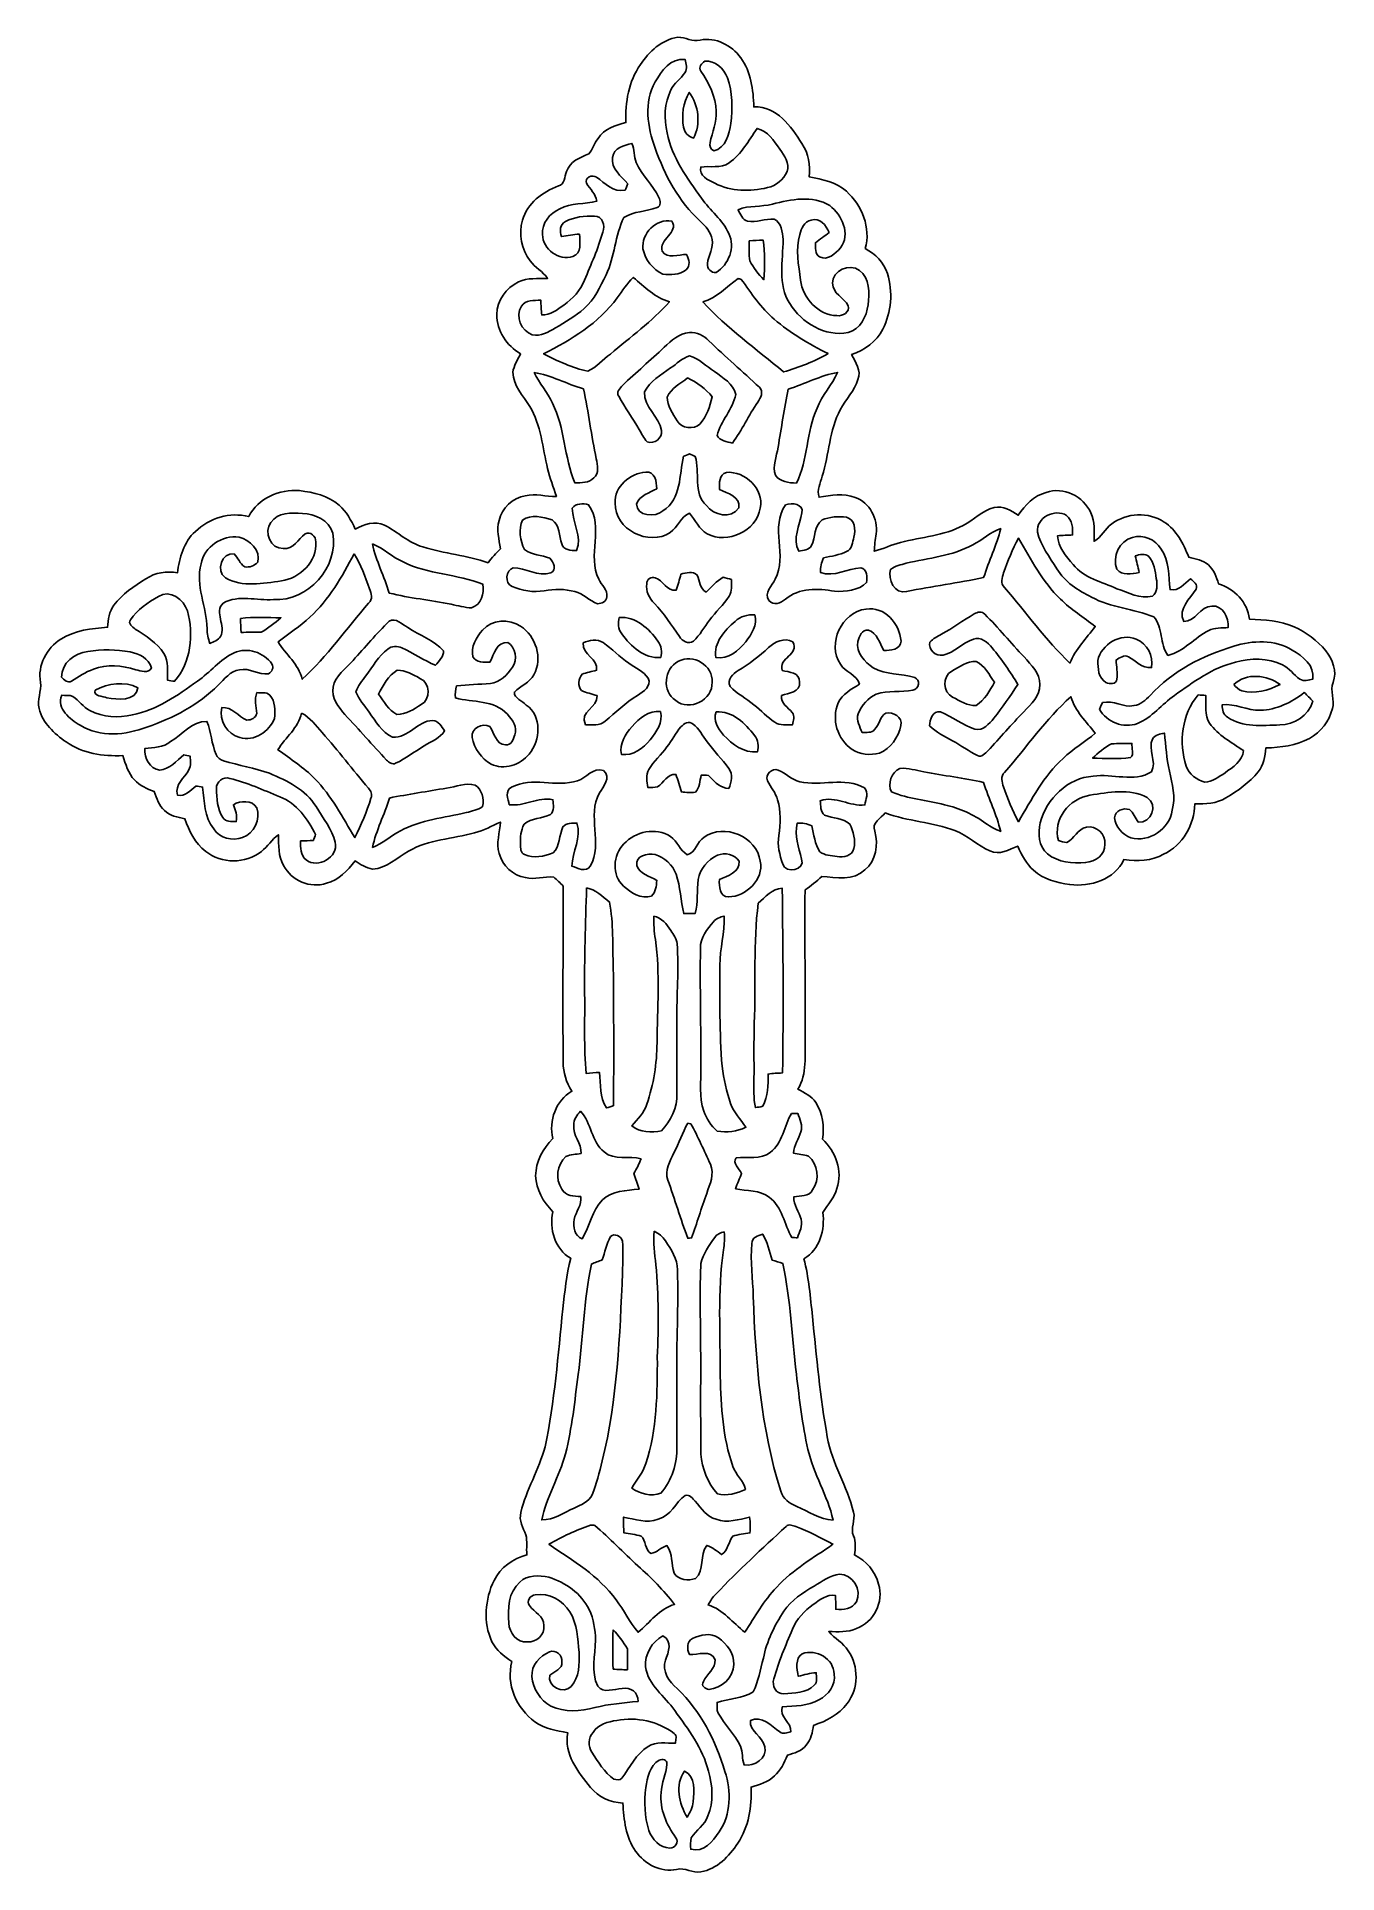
# Model space of a CAD drawing. Header units: centimetres. Extents: x -9.5 to 9.5, y -13.5 to 13.3.
import ezdxf

# ---------------------------------------------------------------- set-up
doc = ezdxf.new("R2010")
doc.units = ezdxf.units.CM
doc.header["$MEASUREMENT"] = 0
doc.layers.add('Camada 1', color=7, linetype='Continuous')

msp = doc.modelspace()

# ---------------------------------------------------------------- linework, layer by layer
at = {"layer": 'Camada 1', "color": 156}
for points, knots in [([(-0.67875, 12.9226), (-0.55386, 13.11486), (-0.36795, 13.28561), (-0.13334, 13.32018), (-0.13334, 13.32018), (-0.02292, 13.32476), (0.07972, 13.24963), (0.1912, 13.27925), (0.1912, 13.27925), (0.41804, 13.3283), (0.64981, 13.20094), (0.78422, 13.02243), (0.78422, 13.02243), (0.93415, 12.81677), (0.96801, 12.55289), (0.97437, 12.30524), (0.97437, 12.30524), (1.3088, 12.31864), (1.51799, 12.01984), (1.6771, 11.76937), (1.6771, 11.76937), (1.77482, 11.62755), (1.79916, 11.45363), (1.78047, 11.28535), (1.78047, 11.28535), (1.97167, 11.24832), (2.17735, 11.21163), (2.32621, 11.07474), (2.32621, 11.07474), (2.55198, 10.86908), (2.68464, 10.5417), (2.59961, 10.23902), (2.59961, 10.23902), (2.74496, 10.15858), (2.87338, 10.03652), (2.92276, 9.87354), (2.92276, 9.87354), (3.00672, 9.60931), (2.97992, 9.31121), (2.85679, 9.06356), (2.85679, 9.06356), (2.76506, 8.88118), (2.58903, 8.75735), (2.39923, 8.69244), (2.39923, 8.69244), (2.45745, 8.58273), (2.54565, 8.45925), (2.49344, 8.33084), (2.49344, 8.33084), (2.44686, 8.16292), (2.31386, 8.04121), (2.2359, 7.88952), (2.2359, 7.88952), (2.07291, 7.59001), (2.07327, 7.23864), (1.97272, 6.91868), (1.97272, 6.91868), (1.94556, 6.81884), (1.88877, 6.71759), (1.92758, 6.61246), (1.92758, 6.61246), (2.10078, 6.63787), (2.28353, 6.68019), (2.45215, 6.60752), (2.45215, 6.60752), (2.66734, 6.53696), (2.78977, 6.29496), (2.75872, 6.07764), (2.75872, 6.07764), (2.74708, 5.99405), (2.73437, 5.91078), (2.73049, 5.82648), (2.73049, 5.82648), (2.86137, 5.85893), (2.98272, 5.92101), (3.11396, 5.95347), (3.11396, 5.95347), (3.41911, 6.0332), (3.7465, 6.04838), (4.02802, 6.20253), (4.02802, 6.20253), (4.18324, 6.28085), (4.30705, 6.41772), (4.47886, 6.46324), (4.47886, 6.46324), (4.60974, 6.49393), (4.72968, 6.42267), (4.83164, 6.34929), (4.83164, 6.34929), (4.92794, 6.49781), (5.05812, 6.6368), (5.23662, 6.68019), (5.23662, 6.68019), (5.48815, 6.77579), (5.7866, 6.62622), (5.88963, 6.38386), (5.88963, 6.38386), (5.95241, 6.25544), (5.93583, 6.10975), (5.93794, 5.97146), (5.93794, 5.97146), (6.04801, 6.02862), (6.09211, 6.15526), (6.19407, 6.22299), (6.19407, 6.22299), (6.41066, 6.3881), (6.73028, 6.40326), (6.95783, 6.25157), (6.95783, 6.25157), (7.14162, 6.13621), (7.23793, 5.93407), (7.31697, 5.74004), (7.31697, 5.74004), (7.41574, 5.71465), (7.52369, 5.69701), (7.60306, 5.62715), (7.60306, 5.62715), (7.68385, 5.55518), (7.71877, 5.44934), (7.75229, 5.34987), (7.75229, 5.34987), (7.98617, 5.2779), (8.17245, 5.08353), (8.20313, 4.83622), (8.20313, 4.83622), (8.42291, 4.82247), (8.64941, 4.81471), (8.85401, 4.72263), (8.85401, 4.72263), (9.03357, 4.6475), (9.18915, 4.52191), (9.31545, 4.37515), (9.31545, 4.37515), (9.41846, 4.24814), (9.48336, 4.07282), (9.4234, 3.9123), (9.4234, 3.9123), (9.368, 3.78741), (9.45727, 3.65583), (9.4121, 3.52989), (9.4121, 3.52989), (9.3673, 3.34644), (9.24277, 3.18557), (9.07625, 3.09633), (9.07625, 3.09633), (8.88223, 2.99295), (8.65928, 2.96121), (8.44232, 2.95697), (8.44232, 2.95697), (8.42963, 2.83491), (8.4088, 2.70722), (8.32943, 2.60879), (8.32943, 2.60879), (8.2042, 2.44897), (8.03239, 2.33327), (7.86024, 2.22919), (7.86024, 2.22919), (7.72371, 2.14488), (7.56002, 2.13924), (7.4048, 2.14171), (7.4048, 2.14171), (7.40127, 1.83832), (7.23053, 1.53775), (6.95147, 1.40757), (6.95147, 1.40757), (6.77615, 1.30703), (6.56802, 1.2975), (6.37292, 1.33103), (6.37292, 1.33103), (6.235, 1.03893), (5.88468, 0.92533), (5.582, 0.96448), (5.582, 0.96448), (5.39467, 0.99413), (5.19747, 1.0414), (5.05459, 1.17403), (5.05459, 1.17403), (4.947, 1.26787), (4.88173, 1.39734), (4.82458, 1.52541), (4.82458, 1.52541), (4.69618, 1.47708), (4.55682, 1.3864), (4.41819, 1.45415), (4.41819, 1.45415), (4.23757, 1.53423), (4.09468, 1.68168), (3.90806, 1.75119), (3.90806, 1.75119), (3.58034, 1.87749), (3.2205, 1.88453), (2.89207, 2.00978), (2.89207, 2.00978), (2.82575, 1.92899), (2.6871, 1.86619), (2.73897, 1.74166), (2.73897, 1.74166), (2.79471, 1.54657), (2.75624, 1.31514), (2.59574, 1.18004), (2.59574, 1.18004), (2.4271, 1.01952), (2.17523, 1.06257), (1.96532, 1.08374), (1.96532, 1.08374), (1.88911, 1.01177), (1.80657, 0.94721), (1.7212, 0.88618), (1.7212, 0.88618), (1.71732, 0.16791), (1.72544, -0.55138), (1.72154, -1.27), (1.72154, -1.27), (1.71803, -1.52188), (1.75506, -1.79387), (1.61819, -2.0207), (1.61819, -2.0207), (1.71131, -2.07468), (1.81963, -2.11807), (1.87854, -2.21402), (1.87854, -2.21402), (1.98366, -2.3696), (1.99989, -2.56575), (1.97767, -2.74778), (1.97767, -2.74778), (2.16464, -2.9291), (2.27365, -3.21062), (2.18756, -3.46638), (2.18756, -3.46638), (2.15299, -3.60115), (2.04893, -3.69887), (1.98225, -3.81565), (1.98225, -3.81565), (2.01224, -4.06964), (1.94062, -4.35645), (1.70461, -4.49155), (1.70461, -4.49155), (1.77799, -4.76708), (1.7974, -5.05283), (1.83056, -5.33471), (1.83056, -5.33471), (1.88736, -5.92172), (1.94203, -6.50945), (2.04645, -7.09048), (2.04645, -7.09048), (2.10925, -7.47747), (2.3389, -7.80979), (2.42958, -8.18902), (2.42958, -8.18902), (2.46027, -8.30367), (2.37666, -8.42186), (2.42992, -8.53405), (2.42992, -8.53405), (2.46698, -8.62259), (2.45426, -8.71889), (2.44264, -8.81167), (2.44264, -8.81167), (2.61196, -8.89847), (2.74849, -9.05016), (2.79471, -9.23748), (2.79471, -9.23748), (2.87619, -9.4943), (2.72415, -9.79382), (2.47049, -9.88342), (2.47049, -9.88342), (2.34421, -9.94409), (2.2031, -9.92857), (2.06762, -9.92893), (2.06762, -9.92893), (2.15547, -10.02875), (2.27999, -10.09261), (2.35162, -10.20762), (2.35162, -10.20762), (2.50577, -10.43374), (2.50472, -10.76006), (2.33644, -10.97879), (2.33644, -10.97879), (2.21755, -11.14071), (2.03093, -11.23244), (1.84572, -11.29665), (1.84572, -11.29665), (1.8295, -11.39754), (1.80974, -11.50443), (1.74025, -11.58416), (1.74025, -11.58416), (1.67216, -11.66917), (1.56457, -11.70269), (1.46437, -11.73302), (1.46437, -11.73302), (1.41851, -11.8431), (1.3656, -11.95351), (1.27458, -12.03395), (1.27458, -12.03395), (1.18426, -12.12673), (1.0555, -12.16025), (0.93591, -12.19729), (0.93591, -12.19729), (0.94543, -12.47985), (0.9017, -12.77549), (0.74012, -13.01433), (0.74012, -13.01433), (0.61489, -13.20587), (0.43921, -13.39285), (0.20284, -13.43201), (0.20284, -13.43201), (0.08149, -13.45318), (-0.03069, -13.36604), (-0.15168, -13.39639), (-0.15168, -13.39639), (-0.38064, -13.44648), (-0.62018, -13.31841), (-0.7486, -13.13074), (-0.7486, -13.13074), (-0.89429, -12.9286), (-0.9218, -12.67037), (-0.9352, -12.42871), (-0.9352, -12.42871), (-1.11653, -12.42342), (-1.29046, -12.34157), (-1.40652, -12.20187), (-1.40652, -12.20187), (-1.58996, -11.9768), (-1.79704, -11.71363), (-1.73989, -11.40319), (-1.73989, -11.40319), (-1.90465, -11.3732), (-2.07644, -11.34285), (-2.21721, -11.24584), (-2.21721, -11.24584), (-2.48567, -11.05076), (-2.643, -10.69374), (-2.5534, -10.36637), (-2.5534, -10.36637), (-2.667, -10.28946), (-2.78341, -10.20375), (-2.84373, -10.07674), (-2.84373, -10.07674), (-2.97956, -9.79523), (-2.94428, -9.45832), (-2.8141, -9.18174), (-2.8141, -9.18174), (-2.71992, -8.9923), (-2.53576, -8.86388), (-2.33469, -8.80957), (-2.33469, -8.80957), (-2.34421, -8.7122), (-2.32867, -8.61201), (-2.34809, -8.51675), (-2.34809, -8.51675), (-2.39642, -8.41621), (-2.45321, -8.30826), (-2.42288, -8.19326), (-2.42288, -8.19326), (-2.34314, -7.86095), (-2.159, -7.56532), (-2.07044, -7.23618), (-2.07044, -7.23618), (-1.92792, -6.57331), (-1.8817, -5.89597), (-1.8101, -5.22323), (-1.8101, -5.22323), (-1.78293, -4.97557), (-1.7593, -4.72687), (-1.69545, -4.48556), (-1.69545, -4.48556), (-1.92651, -4.35327), (-2.01117, -4.05589), (-1.95791, -3.80717), (-1.95791, -3.80717), (-2.09303, -3.6643), (-2.20415, -3.48297), (-2.20698, -3.28083), (-2.20698, -3.28083), (-2.20627, -3.07481), (-2.09868, -2.88466), (-1.95757, -2.74072), (-1.95757, -2.74072), (-2.01577, -2.48143), (-1.91593, -2.18369), (-1.67886, -2.04823), (-1.67886, -2.04823), (-1.76142, -1.92229), (-1.80798, -1.77553), (-1.80552, -1.62489), (-1.80552, -1.62489), (-1.81292, -0.76904), (-1.80622, 0.08714), (-1.80445, 0.94297), (-1.80445, 0.94297), (-1.85103, 0.98636), (-1.89583, 1.03222), (-1.9431, 1.07456), (-1.9431, 1.07456), (-2.08138, 1.08761), (-2.22003, 1.03046), (-2.35691, 1.0668), (-2.35691, 1.0668), (-2.53929, 1.09607), (-2.69558, 1.23825), (-2.73685, 1.41887), (-2.73685, 1.41887), (-2.78977, 1.56915), (-2.72591, 1.72366), (-2.72204, 1.87607), (-2.72204, 1.87607), (-2.84621, 1.82104), (-2.96509, 1.75153), (-3.09808, 1.72013), (-3.09808, 1.72013), (-3.41736, 1.62701), (-3.76802, 1.62665), (-4.05977, 1.45238), (-4.05977, 1.45238), (-4.23157, 1.3589), (-4.37761, 1.19873), (-4.58505, 1.1885), (-4.58505, 1.1885), (-4.67888, 1.20791), (-4.76074, 1.25942), (-4.84082, 1.30915), (-4.84082, 1.30915), (-4.95053, 1.16981), (-5.07646, 1.02588), (-5.25709, 0.9839), (-5.25709, 0.9839), (-5.49346, 0.90204), (-5.76967, 1.0234), (-5.88186, 1.24388), (-5.88186, 1.24388), (-5.96299, 1.37865), (-5.95595, 1.53916), (-5.95736, 1.69016), (-5.95736, 1.69016), (-6.05508, 1.62382), (-6.1147, 1.51835), (-6.20676, 1.44568), (-6.20676, 1.44568), (-6.43678, 1.26576), (-6.79131, 1.26223), (-7.01852, 1.44885), (-7.01852, 1.44885), (-7.17232, 1.56669), (-7.26086, 1.74449), (-7.32225, 1.92369), (-7.32225, 1.92369), (-7.42667, 1.94875), (-7.54203, 1.96603), (-7.62105, 2.0454), (-7.62105, 2.0454), (-7.70149, 2.11701), (-7.73219, 2.2232), (-7.76993, 2.31951), (-7.76993, 2.31951), (-7.87223, 2.36361), (-7.97983, 2.40665), (-8.05744, 2.4899), (-8.05744, 2.4899), (-8.15128, 2.58726), (-8.18656, 2.72204), (-8.22924, 2.84656), (-8.22924, 2.84656), (-8.51534, 2.82963), (-8.81486, 2.87901), (-9.05439, 3.04482), (-9.05439, 3.04482), (-9.22584, 3.16476), (-9.3987, 3.31857), (-9.4495, 3.53024), (-9.4495, 3.53024), (-9.48302, 3.65901), (-9.4107, 3.78495), (-9.42833, 3.91371), (-9.42833, 3.91371), (-9.47314, 4.15995), (-9.33873, 4.4143), (-9.13059, 4.54413), (-9.13059, 4.54413), (-8.92845, 4.67184), (-8.68397, 4.70041), (-8.45079, 4.71628), (-8.45079, 4.71628), (-8.43915, 4.82776), (-8.42715, 4.94595), (-8.3573, 5.03802), (-8.3573, 5.03802), (-8.2363, 5.2024), (-8.06167, 5.31566), (-7.89235, 5.4243), (-7.89235, 5.4243), (-7.75616, 5.5118), (-7.5893, 5.54248), (-7.43091, 5.50932), (-7.43091, 5.50932), (-7.40445, 5.7291), (-7.33989, 5.96018), (-7.16986, 6.11363), (-7.16986, 6.11363), (-6.96595, 6.30731), (-6.66679, 6.40221), (-6.39127, 6.3306), (-6.39127, 6.3306), (-6.25792, 6.60259), (-5.94218, 6.73028), (-5.6515, 6.70913), (-5.6515, 6.70913), (-5.44688, 6.68479), (-5.23239, 6.63716), (-5.0733, 6.4971), (-5.0733, 6.4971), (-4.96464, 6.40432), (-4.89725, 6.2752), (-4.83799, 6.14749), (-4.83799, 6.14749), (-4.70817, 6.21663), (-4.55259, 6.27803), (-4.40972, 6.20501), (-4.40972, 6.20501), (-4.21993, 6.10588), (-4.06011, 5.95029), (-3.85022, 5.88785), (-3.85022, 5.88785), (-3.538, 5.79296), (-3.20922, 5.76438), (-2.89984, 5.6575), (-2.89984, 5.6575), (-2.84585, 5.73088), (-2.78553, 5.79861), (-2.72062, 5.86176), (-2.72062, 5.86176), (-2.73649, 5.99792), (-2.78623, 6.13762), (-2.74109, 6.27308), (-2.74109, 6.27308), (-2.70157, 6.45617), (-2.54141, 6.60259), (-2.35795, 6.63363), (-2.35795, 6.63363), (-2.20768, 6.67525), (-2.05634, 6.61492), (-1.90429, 6.6241), (-1.90429, 6.6241), (-1.94556, 6.75993), (-2.00342, 6.89081), (-2.03305, 7.03014), (-2.03305, 7.03014), (-2.10572, 7.33602), (-2.12724, 7.66339), (-2.29376, 7.93785), (-2.29376, 7.93785), (-2.38724, 8.09625), (-2.53505, 8.23948), (-2.54, 8.43492), (-2.54, 8.43492), (-2.52659, 8.53334), (-2.46944, 8.61695), (-2.42605, 8.70408), (-2.42605, 8.70408), (-2.62748, 8.82261), (-2.77917, 9.03887), (-2.77247, 9.27876), (-2.77247, 9.27876), (-2.77388, 9.48337), (-2.63596, 9.66858), (-2.45497, 9.75395), (-2.45497, 9.75395), (-2.32409, 9.81991), (-2.17346, 9.79275), (-2.0327, 9.80298), (-2.0327, 9.80298), (-2.10078, 9.90494), (-2.21473, 9.96173), (-2.28776, 10.05874), (-2.28776, 10.05874), (-2.41087, 10.22631), (-2.46345, 10.45139), (-2.39713, 10.65212), (-2.39713, 10.65212), (-2.33009, 10.90083), (-2.10502, 11.06451), (-1.87466, 11.15201), (-1.87466, 11.15201), (-1.77799, 11.17494), (-1.79034, 11.28853), (-1.75718, 11.36156), (-1.75718, 11.36156), (-1.71097, 11.50796), (-1.55928, 11.56863), (-1.4298, 11.6212), (-1.4298, 11.6212), (-1.3723, 11.68646), (-1.35254, 11.77783), (-1.2975, 11.84627), (-1.2975, 11.84627), (-1.2065, 11.98315), (-1.04104, 12.03606), (-0.89041, 12.07664), (-0.89041, 12.07664), (-0.90382, 12.37085), (-0.8509, 12.67777), (-0.67875, 12.9226)], [0, 0, 0, 0, 0.00662252, 0.00662252, 0.00662252, 0.00662252, 0.01324503, 0.01324503, 0.01324503, 0.01324503, 0.01986755, 0.01986755, 0.01986755, 0.01986755, 0.02649007, 0.02649007, 0.02649007, 0.02649007, 0.03311258, 0.03311258, 0.03311258, 0.03311258, 0.0397351, 0.0397351, 0.0397351, 0.0397351, 0.04635762, 0.04635762, 0.04635762, 0.04635762, 0.05298013, 0.05298013, 0.05298013, 0.05298013, 0.05960265, 0.05960265, 0.05960265, 0.05960265, 0.06622517, 0.06622517, 0.06622517, 0.06622517, 0.07284768, 0.07284768, 0.07284768, 0.07284768, 0.0794702, 0.0794702, 0.0794702, 0.0794702, 0.08609272, 0.08609272, 0.08609272, 0.08609272, 0.09271523, 0.09271523, 0.09271523, 0.09271523, 0.09933775, 0.09933775, 0.09933775, 0.09933775, 0.10596026, 0.10596026, 0.10596026, 0.10596026, 0.11258278, 0.11258278, 0.11258278, 0.11258278, 0.1192053, 0.1192053, 0.1192053, 0.1192053, 0.12582781, 0.12582781, 0.12582781, 0.12582781, 0.13245033, 0.13245033, 0.13245033, 0.13245033, 0.13907285, 0.13907285, 0.13907285, 0.13907285, 0.14569536, 0.14569536, 0.14569536, 0.14569536, 0.15231788, 0.15231788, 0.15231788, 0.15231788, 0.1589404, 0.1589404, 0.1589404, 0.1589404, 0.16556291, 0.16556291, 0.16556291, 0.16556291, 0.17218543, 0.17218543, 0.17218543, 0.17218543, 0.17880795, 0.17880795, 0.17880795, 0.17880795, 0.18543046, 0.18543046, 0.18543046, 0.18543046, 0.19205298, 0.19205298, 0.19205298, 0.19205298, 0.1986755, 0.1986755, 0.1986755, 0.1986755, 0.20529801, 0.20529801, 0.20529801, 0.20529801, 0.21192053, 0.21192053, 0.21192053, 0.21192053, 0.21854305, 0.21854305, 0.21854305, 0.21854305, 0.22516556, 0.22516556, 0.22516556, 0.22516556, 0.23178808, 0.23178808, 0.23178808, 0.23178808, 0.2384106, 0.2384106, 0.2384106, 0.2384106, 0.24503311, 0.24503311, 0.24503311, 0.24503311, 0.25165563, 0.25165563, 0.25165563, 0.25165563, 0.25827815, 0.25827815, 0.25827815, 0.25827815, 0.26490066, 0.26490066, 0.26490066, 0.26490066, 0.27152318, 0.27152318, 0.27152318, 0.27152318, 0.2781457, 0.2781457, 0.2781457, 0.2781457, 0.28476821, 0.28476821, 0.28476821, 0.28476821, 0.29139073, 0.29139073, 0.29139073, 0.29139073, 0.29801325, 0.29801325, 0.29801325, 0.29801325, 0.30463576, 0.30463576, 0.30463576, 0.30463576, 0.31125828, 0.31125828, 0.31125828, 0.31125828, 0.31788079, 0.31788079, 0.31788079, 0.31788079, 0.32450331, 0.32450331, 0.32450331, 0.32450331, 0.33112583, 0.33112583, 0.33112583, 0.33112583, 0.33774834, 0.33774834, 0.33774834, 0.33774834, 0.34437086, 0.34437086, 0.34437086, 0.34437086, 0.35099338, 0.35099338, 0.35099338, 0.35099338, 0.35761589, 0.35761589, 0.35761589, 0.35761589, 0.36423841, 0.36423841, 0.36423841, 0.36423841, 0.37086093, 0.37086093, 0.37086093, 0.37086093, 0.37748344, 0.37748344, 0.37748344, 0.37748344, 0.38410596, 0.38410596, 0.38410596, 0.38410596, 0.39072848, 0.39072848, 0.39072848, 0.39072848, 0.39735099, 0.39735099, 0.39735099, 0.39735099, 0.40397351, 0.40397351, 0.40397351, 0.40397351, 0.41059603, 0.41059603, 0.41059603, 0.41059603, 0.41721854, 0.41721854, 0.41721854, 0.41721854, 0.42384106, 0.42384106, 0.42384106, 0.42384106, 0.43046358, 0.43046358, 0.43046358, 0.43046358, 0.43708609, 0.43708609, 0.43708609, 0.43708609, 0.44370861, 0.44370861, 0.44370861, 0.44370861, 0.45033113, 0.45033113, 0.45033113, 0.45033113, 0.45695364, 0.45695364, 0.45695364, 0.45695364, 0.46357616, 0.46357616, 0.46357616, 0.46357616, 0.47019868, 0.47019868, 0.47019868, 0.47019868, 0.47682119, 0.47682119, 0.47682119, 0.47682119, 0.48344371, 0.48344371, 0.48344371, 0.48344371, 0.49006623, 0.49006623, 0.49006623, 0.49006623, 0.49668874, 0.49668874, 0.49668874, 0.49668874, 0.50331126, 0.50331126, 0.50331126, 0.50331126, 0.50993377, 0.50993377, 0.50993377, 0.50993377, 0.51655629, 0.51655629, 0.51655629, 0.51655629, 0.52317881, 0.52317881, 0.52317881, 0.52317881, 0.52980132, 0.52980132, 0.52980132, 0.52980132, 0.53642384, 0.53642384, 0.53642384, 0.53642384, 0.54304636, 0.54304636, 0.54304636, 0.54304636, 0.54966887, 0.54966887, 0.54966887, 0.54966887, 0.55629139, 0.55629139, 0.55629139, 0.55629139, 0.56291391, 0.56291391, 0.56291391, 0.56291391, 0.56953642, 0.56953642, 0.56953642, 0.56953642, 0.57615894, 0.57615894, 0.57615894, 0.57615894, 0.58278146, 0.58278146, 0.58278146, 0.58278146, 0.58940397, 0.58940397, 0.58940397, 0.58940397, 0.59602649, 0.59602649, 0.59602649, 0.59602649, 0.60264901, 0.60264901, 0.60264901, 0.60264901, 0.60927152, 0.60927152, 0.60927152, 0.60927152, 0.61589404, 0.61589404, 0.61589404, 0.61589404, 0.62251656, 0.62251656, 0.62251656, 0.62251656, 0.62913907, 0.62913907, 0.62913907, 0.62913907, 0.63576159, 0.63576159, 0.63576159, 0.63576159, 0.64238411, 0.64238411, 0.64238411, 0.64238411, 0.64900662, 0.64900662, 0.64900662, 0.64900662, 0.65562914, 0.65562914, 0.65562914, 0.65562914, 0.66225166, 0.66225166, 0.66225166, 0.66225166, 0.66887417, 0.66887417, 0.66887417, 0.66887417, 0.67549669, 0.67549669, 0.67549669, 0.67549669, 0.68211921, 0.68211921, 0.68211921, 0.68211921, 0.68874172, 0.68874172, 0.68874172, 0.68874172, 0.69536424, 0.69536424, 0.69536424, 0.69536424, 0.70198675, 0.70198675, 0.70198675, 0.70198675, 0.70860927, 0.70860927, 0.70860927, 0.70860927, 0.71523179, 0.71523179, 0.71523179, 0.71523179, 0.7218543, 0.7218543, 0.7218543, 0.7218543, 0.72847682, 0.72847682, 0.72847682, 0.72847682, 0.73509934, 0.73509934, 0.73509934, 0.73509934, 0.74172185, 0.74172185, 0.74172185, 0.74172185, 0.74834437, 0.74834437, 0.74834437, 0.74834437, 0.75496689, 0.75496689, 0.75496689, 0.75496689, 0.7615894, 0.7615894, 0.7615894, 0.7615894, 0.76821192, 0.76821192, 0.76821192, 0.76821192, 0.77483444, 0.77483444, 0.77483444, 0.77483444, 0.78145695, 0.78145695, 0.78145695, 0.78145695, 0.78807947, 0.78807947, 0.78807947, 0.78807947, 0.79470199, 0.79470199, 0.79470199, 0.79470199, 0.8013245, 0.8013245, 0.8013245, 0.8013245, 0.80794702, 0.80794702, 0.80794702, 0.80794702, 0.81456954, 0.81456954, 0.81456954, 0.81456954, 0.82119205, 0.82119205, 0.82119205, 0.82119205, 0.82781457, 0.82781457, 0.82781457, 0.82781457, 0.83443709, 0.83443709, 0.83443709, 0.83443709, 0.8410596, 0.8410596, 0.8410596, 0.8410596, 0.84768212, 0.84768212, 0.84768212, 0.84768212, 0.85430464, 0.85430464, 0.85430464, 0.85430464, 0.86092715, 0.86092715, 0.86092715, 0.86092715, 0.86754967, 0.86754967, 0.86754967, 0.86754967, 0.87417219, 0.87417219, 0.87417219, 0.87417219, 0.8807947, 0.8807947, 0.8807947, 0.8807947, 0.88741722, 0.88741722, 0.88741722, 0.88741722, 0.89403974, 0.89403974, 0.89403974, 0.89403974, 0.90066225, 0.90066225, 0.90066225, 0.90066225, 0.90728477, 0.90728477, 0.90728477, 0.90728477, 0.91390728, 0.91390728, 0.91390728, 0.91390728, 0.9205298, 0.9205298, 0.9205298, 0.9205298, 0.92715232, 0.92715232, 0.92715232, 0.92715232, 0.93377483, 0.93377483, 0.93377483, 0.93377483, 0.94039735, 0.94039735, 0.94039735, 0.94039735, 0.94701987, 0.94701987, 0.94701987, 0.94701987, 0.95364238, 0.95364238, 0.95364238, 0.95364238, 0.9602649, 0.9602649, 0.9602649, 0.9602649, 0.96688742, 0.96688742, 0.96688742, 0.96688742, 0.97350993, 0.97350993, 0.97350993, 0.97350993, 0.98013245, 0.98013245, 0.98013245, 0.98013245, 0.98675497, 0.98675497, 0.98675497, 0.98675497, 1, 1, 1, 1]), ([(-0.46389, 12.67001), (-0.46389, 12.67001), (-0.46389, 12.67001), (-0.46389, 12.67001), (-0.46389, 12.67001), (-0.63005, 12.37368), (-0.5782, 12.00961), (-0.4646, 11.70446), (-0.4646, 11.70446), (-0.32526, 11.30758), (-0.11852, 10.92376), (0.19402, 10.6366), (0.19402, 10.6366), (0.27164, 10.56463), (0.34854, 10.48066), (0.36583, 10.37201), (0.36583, 10.37201), (0.38734, 10.2489), (0.31537, 10.13812), (0.29703, 10.01994), (0.29703, 10.01994), (0.29174, 9.94939), (0.35172, 9.88272), (0.42438, 9.89012), (0.42438, 9.89012), (0.60888, 10.00195), (0.70626, 10.25666), (0.61066, 10.45703), (0.61066, 10.45703), (0.52139, 10.65917), (0.33689, 10.79358), (0.21237, 10.97174), (0.21237, 10.97174), (0.00599, 11.26525), (-0.22119, 11.5637), (-0.28787, 11.9253), (-0.28787, 11.9253), (-0.3422, 12.13308), (-0.32878, 12.35816), (-0.23529, 12.55254), (-0.23529, 12.55254), (-0.18591, 12.65061), (-0.09313, 12.71516), (-0.03104, 12.80371), (-0.03104, 12.80371), (0.01269, 12.86157), (-0.01517, 12.93459), (-0.02857, 12.99738), (-0.02857, 12.99738), (-0.24024, 13.02137), (-0.37112, 12.82981), (-0.46389, 12.67001)], [0, 0, 0, 0, 0.07142857, 0.07142857, 0.07142857, 0.07142857, 0.14285714, 0.14285714, 0.14285714, 0.14285714, 0.21428571, 0.21428571, 0.21428571, 0.21428571, 0.28571429, 0.28571429, 0.28571429, 0.28571429, 0.35714286, 0.35714286, 0.35714286, 0.35714286, 0.42857143, 0.42857143, 0.42857143, 0.42857143, 0.5, 0.5, 0.5, 0.5, 0.57142857, 0.57142857, 0.57142857, 0.57142857, 0.64285714, 0.64285714, 0.64285714, 0.64285714, 0.71428571, 0.71428571, 0.71428571, 0.71428571, 0.78571429, 0.78571429, 0.78571429, 0.78571429, 0.85714286, 0.85714286, 0.85714286, 0.85714286, 1, 1, 1, 1]), ([(0.26034, 12.97092), (0.26034, 12.97092), (0.26034, 12.97092), (0.26034, 12.97092), (0.26034, 12.97092), (0.21342, 12.94411), (0.16157, 12.88132), (0.20038, 12.82734), (0.20038, 12.82734), (0.32173, 12.65449), (0.41592, 12.45552), (0.42757, 12.24174), (0.42757, 12.24174), (0.43144, 12.08405), (0.36795, 11.93623), (0.33725, 11.78418), (0.33725, 11.78418), (0.3249, 11.73127), (0.3422, 11.69175), (0.38981, 11.66459), (0.38981, 11.66459), (0.56902, 11.70234), (0.61312, 11.90941), (0.63958, 12.06323), (0.63958, 12.06323), (0.66145, 12.28442), (0.66922, 12.51761), (0.59019, 12.72893), (0.59019, 12.72893), (0.53974, 12.86016), (0.40993, 12.98856), (0.26034, 12.97092)], [0, 0, 0, 0, 0.11111111, 0.11111111, 0.11111111, 0.11111111, 0.22222222, 0.22222222, 0.22222222, 0.22222222, 0.33333333, 0.33333333, 0.33333333, 0.33333333, 0.44444444, 0.44444444, 0.44444444, 0.44444444, 0.55555556, 0.55555556, 0.55555556, 0.55555556, 0.66666667, 0.66666667, 0.66666667, 0.66666667, 0.77777778, 0.77777778, 0.77777778, 0.77777778, 1, 1, 1, 1]), ([(-0.05079, 12.00784), (-0.05079, 12.00784), (-0.05079, 12.00784), (-0.05079, 12.00784), (-0.05079, 12.00784), (-0.03632, 11.93094), (0.0208, 11.86956), (0.0963, 11.84944), (0.0963, 11.84944), (0.2053, 12.05971), (0.17003, 12.32817), (0.03352, 12.51726), (0.03352, 12.51726), (-0.06068, 12.36591), (-0.07584, 12.18071), (-0.05079, 12.00784)], [0, 0, 0, 0, 0.2, 0.2, 0.2, 0.2, 0.4, 0.4, 0.4, 0.4, 0.6, 0.6, 0.6, 0.6, 1, 1, 1, 1]), ([(0.61312, 11.48855), (0.61312, 11.48855), (0.61312, 11.48855), (0.61312, 11.48855), (0.61312, 11.48855), (0.49142, 11.4046), (0.33725, 11.44658), (0.20002, 11.42858), (0.20002, 11.42858), (0.17003, 11.29558), (0.30938, 11.2409), (0.40464, 11.19152), (0.40464, 11.19152), (0.64135, 11.07087), (0.9218, 11.06734), (1.17581, 11.12766), (1.17581, 11.12766), (1.30315, 11.15165), (1.40545, 11.24761), (1.4612, 11.3612), (1.4612, 11.3612), (1.49718, 11.48362), (1.41958, 11.59474), (1.35395, 11.69), (1.35395, 11.69), (1.26434, 11.80958), (1.17827, 11.95422), (1.02234, 11.99091), (1.02234, 11.99091), (0.89605, 11.81629), (0.79691, 11.61167), (0.61312, 11.48855)], [0, 0, 0, 0, 0.11111111, 0.11111111, 0.11111111, 0.11111111, 0.22222222, 0.22222222, 0.22222222, 0.22222222, 0.33333333, 0.33333333, 0.33333333, 0.33333333, 0.44444444, 0.44444444, 0.44444444, 0.44444444, 0.55555556, 0.55555556, 0.55555556, 0.55555556, 0.66666667, 0.66666667, 0.66666667, 0.66666667, 0.77777778, 0.77777778, 0.77777778, 0.77777778, 1, 1, 1, 1]), ([(-1.0862, 11.56828), (-1.0862, 11.56828), (-1.0862, 11.56828), (-1.0862, 11.56828), (-1.0862, 11.56828), (-1.1109, 11.40354), (-0.95815, 11.29488), (-0.86465, 11.18305), (-0.86465, 11.18305), (-0.87417, 11.15976), (-0.89322, 11.1132), (-0.90275, 11.09027), (-0.90275, 11.09027), (-1.0735, 11.05464), (-1.19379, 11.19187), (-1.32079, 11.2783), (-1.32079, 11.2783), (-1.37478, 11.3298), (-1.50318, 11.26842), (-1.46578, 11.19152), (-1.46578, 11.19152), (-1.41252, 11.10544), (-1.33139, 11.03524), (-1.31409, 10.93045), (-1.31409, 10.93045), (-1.4926, 10.88001), (-1.6898, 10.91035), (-1.85632, 10.81827), (-1.85632, 10.81827), (-1.99989, 10.75266), (-2.12195, 10.60908), (-2.10609, 10.44328), (-2.10609, 10.44328), (-2.10572, 10.22949), (-1.86725, 10.05628), (-1.66441, 10.12189), (-1.66441, 10.12189), (-1.52858, 10.17129), (-1.56316, 10.33638), (-1.56774, 10.44821), (-1.56774, 10.44821), (-1.657, 10.44716), (-1.74342, 10.42423), (-1.83127, 10.414), (-1.83127, 10.414), (-1.85737, 10.48985), (-1.8549, 10.59074), (-1.77411, 10.63271), (-1.77411, 10.63271), (-1.64535, 10.70186), (-1.4926, 10.71597), (-1.34866, 10.71386), (-1.34866, 10.71386), (-1.22977, 10.71668), (-1.19308, 10.57168), (-1.22731, 10.47926), (-1.22731, 10.47926), (-1.2968, 10.23902), (-1.39876, 10.01006), (-1.49224, 9.77864), (-1.49224, 9.77864), (-1.54939, 9.62659), (-1.6697, 9.51089), (-1.7967, 9.41528), (-1.7967, 9.41528), (-1.89194, 9.34543), (-1.99424, 9.26888), (-2.11842, 9.271), (-2.11842, 9.271), (-2.12583, 9.34295), (-2.12901, 9.41528), (-2.13289, 9.48724), (-2.13289, 9.48724), (-2.2299, 9.48125), (-2.35513, 9.49325), (-2.41406, 9.39765), (-2.41406, 9.39765), (-2.51388, 9.25053), (-2.4144, 9.03851), (-2.25602, 8.98207), (-2.25602, 8.98207), (-2.13395, 8.9549), (-2.02106, 9.02299), (-1.91947, 9.0812), (-1.91947, 9.0812), (-1.77517, 9.16974), (-1.62489, 9.25159), (-1.49789, 9.36448), (-1.49789, 9.36448), (-1.35042, 9.49748), (-1.26646, 9.68162), (-1.17934, 9.8559), (-1.17934, 9.8559), (-1.05268, 10.12084), (-1.05021, 10.43022), (-0.92004, 10.69199), (-0.92004, 10.69199), (-0.77505, 10.78476), (-0.59372, 10.77771), (-0.43638, 10.83768), (-0.43638, 10.83768), (-0.37429, 10.85744), (-0.39051, 10.93927), (-0.40852, 10.98514), (-0.40852, 10.98514), (-0.496, 11.16965), (-0.6597, 11.30617), (-0.74329, 11.4935), (-0.74329, 11.4935), (-0.76904, 11.58521), (-0.76729, 11.68329), (-0.80222, 11.7736), (-0.80222, 11.7736), (-0.9151, 11.74608), (-1.0689, 11.70587), (-1.0862, 11.56828)], [0, 0, 0, 0, 0.03333333, 0.03333333, 0.03333333, 0.03333333, 0.06666667, 0.06666667, 0.06666667, 0.06666667, 0.1, 0.1, 0.1, 0.1, 0.13333333, 0.13333333, 0.13333333, 0.13333333, 0.16666667, 0.16666667, 0.16666667, 0.16666667, 0.2, 0.2, 0.2, 0.2, 0.23333333, 0.23333333, 0.23333333, 0.23333333, 0.26666667, 0.26666667, 0.26666667, 0.26666667, 0.3, 0.3, 0.3, 0.3, 0.33333333, 0.33333333, 0.33333333, 0.33333333, 0.36666667, 0.36666667, 0.36666667, 0.36666667, 0.4, 0.4, 0.4, 0.4, 0.43333333, 0.43333333, 0.43333333, 0.43333333, 0.46666667, 0.46666667, 0.46666667, 0.46666667, 0.5, 0.5, 0.5, 0.5, 0.53333333, 0.53333333, 0.53333333, 0.53333333, 0.56666667, 0.56666667, 0.56666667, 0.56666667, 0.6, 0.6, 0.6, 0.6, 0.63333333, 0.63333333, 0.63333333, 0.63333333, 0.66666667, 0.66666667, 0.66666667, 0.66666667, 0.7, 0.7, 0.7, 0.7, 0.73333333, 0.73333333, 0.73333333, 0.73333333, 0.76666667, 0.76666667, 0.76666667, 0.76666667, 0.8, 0.8, 0.8, 0.8, 0.83333333, 0.83333333, 0.83333333, 0.83333333, 0.86666667, 0.86666667, 0.86666667, 0.86666667, 0.9, 0.9, 0.9, 0.9, 0.93333333, 0.93333333, 0.93333333, 0.93333333, 1, 1, 1, 1]), ([(1.246, 10.88813), (1.246, 10.88813), (1.246, 10.88813), (1.246, 10.88813), (1.246, 10.88813), (1.08162, 10.84121), (0.90311, 10.87472), (0.74471, 10.80452), (0.74471, 10.80452), (0.77681, 10.73961), (0.80822, 10.66235), (0.88335, 10.6373), (0.88335, 10.6373), (1.01353, 10.61755), (1.13946, 10.67787), (1.26965, 10.66834), (1.26965, 10.66834), (1.38219, 10.62073), (1.38888, 10.47679), (1.40124, 10.37237), (1.40124, 10.37237), (1.40124, 10.06122), (1.32186, 9.71761), (1.49789, 9.43645), (1.49789, 9.43645), (1.67498, 9.15811), (2.01188, 8.9482), (2.34984, 9.01488), (2.34984, 9.01488), (2.52623, 9.06321), (2.62078, 9.24701), (2.63983, 9.4174), (2.63983, 9.4174), (2.66559, 9.58885), (2.66734, 9.80651), (2.51388, 9.92152), (2.51388, 9.92152), (2.36784, 10.02806), (2.1209, 9.92187), (2.12443, 9.73348), (2.12443, 9.73348), (2.12054, 9.58391), (2.28811, 9.52323), (2.35232, 9.40647), (2.35232, 9.40647), (2.37842, 9.31156), (2.26942, 9.25053), (2.18722, 9.26147), (2.18722, 9.26147), (1.91135, 9.26711), (1.6898, 9.51476), (1.65593, 9.779), (1.65593, 9.779), (1.63089, 9.99807), (1.57726, 10.22597), (1.6457, 10.44292), (1.6457, 10.44292), (1.66828, 10.53182), (1.70921, 10.63342), (1.81044, 10.65424), (1.81044, 10.65424), (1.93392, 10.69586), (2.03093, 10.57733), (2.07327, 10.47537), (2.07327, 10.47537), (2.008, 10.42281), (1.94027, 10.37413), (1.87359, 10.32403), (1.87359, 10.32403), (1.87783, 10.25136), (1.86124, 10.16105), (1.93462, 10.11625), (1.93462, 10.11625), (2.05317, 10.06016), (2.1657, 10.16564), (2.23767, 10.2489), (2.23767, 10.2489), (2.38972, 10.44751), (2.26165, 10.73291), (2.08104, 10.8652), (2.08104, 10.8652), (1.83056, 11.02395), (1.51553, 10.95339), (1.246, 10.88813)], [0, 0, 0, 0, 0.04545455, 0.04545455, 0.04545455, 0.04545455, 0.09090909, 0.09090909, 0.09090909, 0.09090909, 0.13636364, 0.13636364, 0.13636364, 0.13636364, 0.18181818, 0.18181818, 0.18181818, 0.18181818, 0.22727273, 0.22727273, 0.22727273, 0.22727273, 0.27272727, 0.27272727, 0.27272727, 0.27272727, 0.31818182, 0.31818182, 0.31818182, 0.31818182, 0.36363636, 0.36363636, 0.36363636, 0.36363636, 0.40909091, 0.40909091, 0.40909091, 0.40909091, 0.45454545, 0.45454545, 0.45454545, 0.45454545, 0.5, 0.5, 0.5, 0.5, 0.54545455, 0.54545455, 0.54545455, 0.54545455, 0.59090909, 0.59090909, 0.59090909, 0.59090909, 0.63636364, 0.63636364, 0.63636364, 0.63636364, 0.68181818, 0.68181818, 0.68181818, 0.68181818, 0.72727273, 0.72727273, 0.72727273, 0.72727273, 0.77272727, 0.77272727, 0.77272727, 0.77272727, 0.81818182, 0.81818182, 0.81818182, 0.81818182, 0.86363636, 0.86363636, 0.86363636, 0.86363636, 0.90909091, 0.90909091, 0.90909091, 0.90909091, 1, 1, 1, 1]), ([(-0.64169, 10.23302), (-0.64169, 10.23302), (-0.64169, 10.23302), (-0.64169, 10.23302), (-0.64169, 10.23302), (-0.61241, 10.07463), (-0.49564, 9.93527), (-0.35172, 9.8679), (-0.35172, 9.8679), (-0.23988, 9.85343), (-0.10548, 9.85308), (-0.0141, 9.92893), (-0.0141, 9.92893), (0.05432, 9.98748), (0.0314, 10.08309), (-0.00635, 10.15153), (-0.00635, 10.15153), (-0.12206, 10.1607), (-0.28716, 10.07356), (-0.36018, 10.20197), (-0.36018, 10.20197), (-0.41875, 10.36848), (-0.11219, 10.48066), (-0.21978, 10.63766), (-0.21978, 10.63766), (-0.44908, 10.68458), (-0.66852, 10.45915), (-0.64169, 10.23302)], [0, 0, 0, 0, 0.125, 0.125, 0.125, 0.125, 0.25, 0.25, 0.25, 0.25, 0.375, 0.375, 0.375, 0.375, 0.5, 0.5, 0.5, 0.5, 0.625, 0.625, 0.625, 0.625, 0.75, 0.75, 0.75, 0.75, 1, 1, 1, 1]), ([(0.90769, 10.35155), (0.90769, 10.35155), (0.90769, 10.35155), (0.90769, 10.35155), (0.90769, 10.35155), (0.91263, 10.25489), (0.89712, 10.15576), (0.91581, 10.06016), (0.91581, 10.06016), (0.9659, 9.95644), (1.04281, 9.86825), (1.12148, 9.785), (1.12148, 9.785), (1.13171, 9.97726), (1.14053, 10.17164), (1.11054, 10.3632), (1.11054, 10.3632), (1.04281, 10.35931), (0.97508, 10.35543), (0.90769, 10.35155)], [0, 0, 0, 0, 0.16666667, 0.16666667, 0.16666667, 0.16666667, 0.33333333, 0.33333333, 0.33333333, 0.33333333, 0.5, 0.5, 0.5, 0.5, 0.66666667, 0.66666667, 0.66666667, 0.66666667, 1, 1, 1, 1]), ([(-1.01669, 9.51934), (-1.01669, 9.51934), (-1.01669, 9.51934), (-1.01669, 9.51934), (-1.01669, 9.51934), (-1.28834, 9.15175), (-1.68909, 8.90799), (-2.09161, 8.70655), (-2.09161, 8.70655), (-1.88701, 8.59895), (-1.67252, 8.49876), (-1.44568, 8.44902), (-1.44568, 8.44902), (-1.32045, 8.50829), (-1.22943, 8.62153), (-1.1169, 8.70161), (-1.1169, 8.70161), (-0.82515, 8.94855), (-0.51047, 9.17469), (-0.25717, 9.46255), (-0.25717, 9.46255), (-0.46672, 9.525), (-0.61982, 9.68233), (-0.78317, 9.81745), (-0.78317, 9.81745), (-0.87877, 9.73313), (-0.9398, 9.61954), (-1.01669, 9.51934)], [0, 0, 0, 0, 0.125, 0.125, 0.125, 0.125, 0.25, 0.25, 0.25, 0.25, 0.375, 0.375, 0.375, 0.375, 0.5, 0.5, 0.5, 0.5, 0.625, 0.625, 0.625, 0.625, 0.75, 0.75, 0.75, 0.75, 1, 1, 1, 1]), ([(0.22965, 9.46008), (0.22965, 9.46008), (0.22965, 9.46008), (0.22965, 9.46008), (0.22965, 9.46008), (0.58278, 9.07732), (1.01106, 8.77393), (1.40935, 8.44091), (1.40935, 8.44091), (1.63371, 8.50793), (1.85525, 8.59013), (2.0588, 8.70726), (2.0588, 8.70726), (1.77906, 8.84449), (1.50953, 9.00782), (1.27141, 9.20891), (1.27141, 9.20891), (1.07772, 9.3733), (0.94051, 9.5885), (0.79058, 9.79028), (0.79058, 9.79028), (0.77927, 9.79311), (0.75635, 9.7991), (0.74471, 9.80193), (0.74471, 9.80193), (0.57714, 9.68162), (0.4339, 9.52146), (0.22965, 9.46008)], [0, 0, 0, 0, 0.125, 0.125, 0.125, 0.125, 0.25, 0.25, 0.25, 0.25, 0.375, 0.375, 0.375, 0.375, 0.5, 0.5, 0.5, 0.5, 0.625, 0.625, 0.625, 0.625, 0.75, 0.75, 0.75, 0.75, 1, 1, 1, 1]), ([(-0.33301, 8.79933), (-0.33301, 8.79933), (-0.33301, 8.79933), (-0.33301, 8.79933), (-0.33301, 8.79933), (-0.52987, 8.60813), (-0.74436, 8.43597), (-0.93944, 8.243), (-0.93944, 8.243), (-0.97895, 8.20102), (-1.03928, 8.14704), (-0.99413, 8.08601), (-0.99413, 8.08601), (-0.90557, 7.91738), (-0.78705, 7.76639), (-0.69568, 7.59919), (-0.69568, 7.59919), (-0.66111, 7.5385), (-0.63146, 7.47253), (-0.58242, 7.42138), (-0.58242, 7.42138), (-0.4759, 7.38011), (-0.35984, 7.4736), (-0.36971, 7.58437), (-0.36971, 7.58437), (-0.40534, 7.7918), (-0.63746, 7.92691), (-0.61877, 8.14775), (-0.61877, 8.14775), (-0.54256, 8.30826), (-0.37853, 8.39505), (-0.242, 8.4977), (-0.242, 8.4977), (-0.14993, 8.55802), (-0.06809, 8.63987), (0.03774, 8.67586), (0.03774, 8.67586), (0.17814, 8.636), (0.28046, 8.52064), (0.40216, 8.44515), (0.40216, 8.44515), (0.52034, 8.35448), (0.67804, 8.26981), (0.71013, 8.11212), (0.71013, 8.11212), (0.66957, 7.89305), (0.49494, 7.72759), (0.4378, 7.51521), (0.4378, 7.51521), (0.48012, 7.43408), (0.58137, 7.42102), (0.66216, 7.40304), (0.66216, 7.40304), (0.80468, 7.58966), (0.89923, 7.80661), (1.03152, 8.00029), (1.03152, 8.00029), (1.07385, 8.06132), (1.1236, 8.1534), (1.05516, 8.21584), (1.05516, 8.21584), (0.81492, 8.4462), (0.55808, 8.65963), (0.32066, 8.89353), (0.32066, 8.89353), (0.24553, 8.96796), (0.14427, 9.02687), (0.03493, 9.01417), (0.03493, 9.01417), (-0.11394, 9.00324), (-0.22859, 8.89528), (-0.33301, 8.79933)], [0, 0, 0, 0, 0.05263158, 0.05263158, 0.05263158, 0.05263158, 0.10526316, 0.10526316, 0.10526316, 0.10526316, 0.15789474, 0.15789474, 0.15789474, 0.15789474, 0.21052632, 0.21052632, 0.21052632, 0.21052632, 0.26315789, 0.26315789, 0.26315789, 0.26315789, 0.31578947, 0.31578947, 0.31578947, 0.31578947, 0.36842105, 0.36842105, 0.36842105, 0.36842105, 0.42105263, 0.42105263, 0.42105263, 0.42105263, 0.47368421, 0.47368421, 0.47368421, 0.47368421, 0.52631579, 0.52631579, 0.52631579, 0.52631579, 0.57894737, 0.57894737, 0.57894737, 0.57894737, 0.63157895, 0.63157895, 0.63157895, 0.63157895, 0.68421053, 0.68421053, 0.68421053, 0.68421053, 0.73684211, 0.73684211, 0.73684211, 0.73684211, 0.78947368, 0.78947368, 0.78947368, 0.78947368, 0.84210526, 0.84210526, 0.84210526, 0.84210526, 0.89473684, 0.89473684, 0.89473684, 0.89473684, 1, 1, 1, 1]), ([(-2.2299, 8.43209), (-2.2299, 8.43209), (-2.2299, 8.43209), (-2.2299, 8.43209), (-2.2299, 8.43209), (-2.15547, 8.2744), (-2.03341, 8.14528), (-1.96285, 7.98547), (-1.96285, 7.98547), (-1.77658, 7.62282), (-1.79528, 7.19737), (-1.63617, 6.82518), (-1.63617, 6.82518), (-1.53952, 6.8213), (-1.43191, 6.8213), (-1.35819, 6.89504), (-1.35819, 6.89504), (-1.27423, 6.96207), (-1.3088, 7.08201), (-1.32257, 7.17232), (-1.32257, 7.17232), (-1.397, 7.51028), (-1.43298, 7.85566), (-1.50988, 8.19326), (-1.50988, 8.19326), (-1.75365, 8.26169), (-1.97801, 8.39434), (-2.2299, 8.43209)], [0, 0, 0, 0, 0.125, 0.125, 0.125, 0.125, 0.25, 0.25, 0.25, 0.25, 0.375, 0.375, 0.375, 0.375, 0.5, 0.5, 0.5, 0.5, 0.625, 0.625, 0.625, 0.625, 0.75, 0.75, 0.75, 0.75, 1, 1, 1, 1]), ([(0.00916, 8.35271), (0.00916, 8.35271), (0.00916, 8.35271), (0.00916, 8.35271), (0.00916, 8.35271), (-0.09842, 8.27051), (-0.23106, 8.20278), (-0.28857, 8.07366), (-0.28857, 8.07366), (-0.28363, 7.94561), (-0.21096, 7.8292), (-0.14181, 7.72476), (-0.14181, 7.72476), (-0.07937, 7.60906), (0.09666, 7.59953), (0.18908, 7.68066), (0.18908, 7.68066), (0.28645, 7.79144), (0.33301, 7.93573), (0.36865, 8.07613), (0.36865, 8.07613), (0.27199, 8.19538), (0.1471, 8.28709), (0.00916, 8.35271)], [0, 0, 0, 0, 0.14285714, 0.14285714, 0.14285714, 0.14285714, 0.28571429, 0.28571429, 0.28571429, 0.28571429, 0.42857143, 0.42857143, 0.42857143, 0.42857143, 0.57142857, 0.57142857, 0.57142857, 0.57142857, 0.71428571, 0.71428571, 0.71428571, 0.71428571, 1, 1, 1, 1]), ([(1.47567, 8.19043), (1.47567, 8.19043), (1.47567, 8.19043), (1.47567, 8.19043), (1.47567, 8.19043), (1.42063, 7.90856), (1.37617, 7.62494), (1.32891, 7.34165), (1.32891, 7.34165), (1.30844, 7.20794), (1.24283, 7.06966), (1.28905, 6.93454), (1.28905, 6.93454), (1.35395, 6.8326), (1.48695, 6.82554), (1.59526, 6.81777), (1.59526, 6.81777), (1.7653, 7.16031), (1.73955, 7.5632), (1.89793, 7.91104), (1.89793, 7.91104), (1.96849, 8.10153), (2.11349, 8.24971), (2.19709, 8.43244), (2.19709, 8.43244), (1.94556, 8.39082), (1.71908, 8.2624), (1.47567, 8.19043)], [0, 0, 0, 0, 0.125, 0.125, 0.125, 0.125, 0.25, 0.25, 0.25, 0.25, 0.375, 0.375, 0.375, 0.375, 0.5, 0.5, 0.5, 0.5, 0.625, 0.625, 0.625, 0.625, 0.75, 0.75, 0.75, 0.75, 1, 1, 1, 1]), ([(-0.04938, 7.20972), (-0.04938, 7.20972), (-0.04938, 7.20972), (-0.04938, 7.20972), (-0.04938, 7.20972), (-0.11499, 6.93737), (-0.07937, 6.58741), (-0.35031, 6.41702), (-0.35031, 6.41702), (-0.45861, 6.3126), (-0.73695, 6.33411), (-0.73483, 6.51581), (-0.73483, 6.51581), (-0.69249, 6.64279), (-0.54468, 6.67525), (-0.44097, 6.73698), (-0.44097, 6.73698), (-0.44097, 6.83718), (-0.46777, 6.99628), (-0.60184, 6.97864), (-0.60184, 6.97864), (-0.82585, 6.96312), (-1.06644, 6.76839), (-1.04527, 6.52638), (-1.04527, 6.52638), (-1.06257, 6.14291), (-0.55138, 5.88997), (-0.24411, 6.10059), (-0.24411, 6.10059), (-0.13229, 6.17714), (-0.09136, 6.32495), (0.03527, 6.3821), (0.03527, 6.3821), (0.11818, 6.27944), (0.17604, 6.14927), (0.29316, 6.07976), (0.29316, 6.07976), (0.58985, 5.92208), (1.01528, 6.11752), (1.06785, 6.45548), (1.06785, 6.45548), (1.12959, 6.73347), (0.84278, 6.99981), (0.57502, 6.97476), (0.57502, 6.97476), (0.46531, 6.94655), (0.46955, 6.81708), (0.47342, 6.72606), (0.47342, 6.72606), (0.58807, 6.67032), (0.78246, 6.62269), (0.75812, 6.45795), (0.75812, 6.45795), (0.64347, 6.29108), (0.39263, 6.34717), (0.28292, 6.49145), (0.28292, 6.49145), (0.08113, 6.67948), (0.19402, 6.97442), (0.12135, 7.20936), (0.12135, 7.20936), (0.09983, 7.21854), (0.05679, 7.23688), (0.03493, 7.24605), (0.03493, 7.24605), (0.0141, 7.23688), (-0.02821, 7.21888), (-0.04938, 7.20972)], [0, 0, 0, 0, 0.05555556, 0.05555556, 0.05555556, 0.05555556, 0.11111111, 0.11111111, 0.11111111, 0.11111111, 0.16666667, 0.16666667, 0.16666667, 0.16666667, 0.22222222, 0.22222222, 0.22222222, 0.22222222, 0.27777778, 0.27777778, 0.27777778, 0.27777778, 0.33333333, 0.33333333, 0.33333333, 0.33333333, 0.38888889, 0.38888889, 0.38888889, 0.38888889, 0.44444444, 0.44444444, 0.44444444, 0.44444444, 0.5, 0.5, 0.5, 0.5, 0.55555556, 0.55555556, 0.55555556, 0.55555556, 0.61111111, 0.61111111, 0.61111111, 0.61111111, 0.66666667, 0.66666667, 0.66666667, 0.66666667, 0.72222222, 0.72222222, 0.72222222, 0.72222222, 0.77777778, 0.77777778, 0.77777778, 0.77777778, 0.83333333, 0.83333333, 0.83333333, 0.83333333, 0.88888889, 0.88888889, 0.88888889, 0.88888889, 1, 1, 1, 1]), ([(-1.67286, 6.45195), (-1.67286, 6.45195), (-1.67286, 6.45195), (-1.67286, 6.45195), (-1.67286, 6.45195), (-1.6704, 6.24382), (-1.52576, 6.04307), (-1.60972, 5.83388), (-1.60972, 5.83388), (-1.68875, 5.83635), (-1.80304, 5.84022), (-1.82633, 5.93407), (-1.82633, 5.93407), (-1.86972, 6.04872), (-1.85525, 6.20854), (-1.96639, 6.28297), (-1.96639, 6.28297), (-2.1029, 6.32777), (-2.27153, 6.36517), (-2.39994, 6.28085), (-2.39994, 6.28085), (-2.45568, 6.14749), (-2.4384, 5.97641), (-2.36784, 5.85045), (-2.36784, 5.85045), (-2.26377, 5.76684), (-2.1209, 5.77179), (-2.00096, 5.72311), (-2.00096, 5.72311), (-1.95014, 5.66878), (-1.89018, 5.55059), (-1.98613, 5.50932), (-1.98613, 5.50932), (-2.17134, 5.44971), (-2.35091, 5.58024), (-2.53576, 5.58587), (-2.53576, 5.58587), (-2.64089, 5.54918), (-2.66347, 5.35586), (-2.55128, 5.31176), (-2.55128, 5.31176), (-2.40524, 5.24827), (-2.23943, 5.22181), (-2.08173, 5.25003), (-2.08173, 5.25003), (-1.93462, 5.27755), (-1.78152, 5.27543), (-1.63653, 5.23768), (-1.63653, 5.23768), (-1.512, 5.20664), (-1.4238, 5.10292), (-1.30457, 5.05989), (-1.30457, 5.05989), (-1.246, 5.0606), (-1.16945, 5.09057), (-1.17086, 5.16008), (-1.17086, 5.16008), (-1.15005, 5.26204), (-1.2506, 5.33152), (-1.28481, 5.41867), (-1.28481, 5.41867), (-1.46368, 5.76121), (-1.2012, 6.17784), (-1.4351, 6.50309), (-1.4351, 6.50309), (-1.51448, 6.52322), (-1.62172, 6.52885), (-1.67286, 6.45195)], [0, 0, 0, 0, 0.05555556, 0.05555556, 0.05555556, 0.05555556, 0.11111111, 0.11111111, 0.11111111, 0.11111111, 0.16666667, 0.16666667, 0.16666667, 0.16666667, 0.22222222, 0.22222222, 0.22222222, 0.22222222, 0.27777778, 0.27777778, 0.27777778, 0.27777778, 0.33333333, 0.33333333, 0.33333333, 0.33333333, 0.38888889, 0.38888889, 0.38888889, 0.38888889, 0.44444444, 0.44444444, 0.44444444, 0.44444444, 0.5, 0.5, 0.5, 0.5, 0.55555556, 0.55555556, 0.55555556, 0.55555556, 0.61111111, 0.61111111, 0.61111111, 0.61111111, 0.66666667, 0.66666667, 0.66666667, 0.66666667, 0.72222222, 0.72222222, 0.72222222, 0.72222222, 0.77777778, 0.77777778, 0.77777778, 0.77777778, 0.83333333, 0.83333333, 0.83333333, 0.83333333, 0.88888889, 0.88888889, 0.88888889, 0.88888889, 1, 1, 1, 1]), ([(1.43827, 6.50205), (1.43827, 6.50205), (1.43827, 6.50205), (1.43827, 6.50205), (1.43827, 6.50205), (1.20438, 6.17573), (1.47109, 5.75944), (1.28693, 5.41725), (1.28693, 5.41725), (1.24529, 5.31917), (1.11407, 5.22145), (1.19274, 5.10786), (1.19274, 5.10786), (1.26223, 5.02496), (1.36771, 5.06871), (1.43544, 5.12797), (1.43544, 5.12797), (1.63476, 5.29237), (1.9124, 5.2853), (2.15299, 5.24121), (2.15299, 5.24121), (2.31245, 5.23733), (2.49943, 5.2511), (2.62008, 5.36716), (2.62008, 5.36716), (2.6289, 5.44512), (2.63136, 5.56365), (2.53505, 5.58587), (2.53505, 5.58587), (2.3382, 5.57142), (2.147, 5.44405), (1.94697, 5.51673), (1.94697, 5.51673), (1.94344, 5.59082), (1.95967, 5.66278), (1.99284, 5.72876), (1.99284, 5.72876), (2.10572, 5.75451), (2.22284, 5.77037), (2.32833, 5.82048), (2.32833, 5.82048), (2.41053, 5.85504), (2.4137, 5.95841), (2.43451, 6.03284), (2.43451, 6.03284), (2.45921, 6.1355), (2.45145, 6.29355), (2.3248, 6.32037), (2.3248, 6.32037), (2.20627, 6.34047), (2.08068, 6.326), (1.96919, 6.28156), (1.96919, 6.28156), (1.8549, 6.1923), (1.87218, 6.02933), (1.81821, 5.9069), (1.81821, 5.9069), (1.77906, 5.84234), (1.69686, 5.83917), (1.63125, 5.82436), (1.63125, 5.82436), (1.53458, 6.00569), (1.64394, 6.20218), (1.67393, 6.38527), (1.67393, 6.38527), (1.70956, 6.51932), (1.52681, 6.53555), (1.43827, 6.50205)], [0, 0, 0, 0, 0.05555556, 0.05555556, 0.05555556, 0.05555556, 0.11111111, 0.11111111, 0.11111111, 0.11111111, 0.16666667, 0.16666667, 0.16666667, 0.16666667, 0.22222222, 0.22222222, 0.22222222, 0.22222222, 0.27777778, 0.27777778, 0.27777778, 0.27777778, 0.33333333, 0.33333333, 0.33333333, 0.33333333, 0.38888889, 0.38888889, 0.38888889, 0.38888889, 0.44444444, 0.44444444, 0.44444444, 0.44444444, 0.5, 0.5, 0.5, 0.5, 0.55555556, 0.55555556, 0.55555556, 0.55555556, 0.61111111, 0.61111111, 0.61111111, 0.61111111, 0.66666667, 0.66666667, 0.66666667, 0.66666667, 0.72222222, 0.72222222, 0.72222222, 0.72222222, 0.77777778, 0.77777778, 0.77777778, 0.77777778, 0.83333333, 0.83333333, 0.83333333, 0.83333333, 0.88888889, 0.88888889, 0.88888889, 0.88888889, 1, 1, 1, 1]), ([(5.11174, 6.1041), (5.11174, 6.1041), (5.11174, 6.1041), (5.11174, 6.1041), (5.11174, 6.1041), (5.15513, 5.90444), (5.2892, 5.74038), (5.39326, 5.5686), (5.39326, 5.5686), (5.51039, 5.37703), (5.70123, 5.25073), (5.90091, 5.15761), (5.90091, 5.15761), (6.18101, 4.99921), (6.51403, 4.98756), (6.80754, 4.86762), (6.80754, 4.86762), (6.94584, 4.71134), (6.89044, 4.4718), (7.01392, 4.30671), (7.01392, 4.30671), (7.24712, 4.36316), (7.39951, 4.56459), (7.60801, 4.66865), (7.60801, 4.66865), (7.6962, 4.71204), (7.79744, 4.70288), (7.89233, 4.71346), (7.89233, 4.71346), (7.90081, 4.85315), (7.81861, 5.03836), (7.65562, 5.02673), (7.65562, 5.02673), (7.481, 5.02532), (7.41715, 4.79495), (7.24464, 4.80306), (7.24464, 4.80306), (7.15362, 4.98968), (7.33953, 5.12938), (7.42314, 5.27437), (7.42314, 5.27437), (7.45455, 5.34387), (7.38857, 5.38339), (7.34342, 5.42183), (7.34342, 5.42183), (7.25063, 5.35763), (7.17337, 5.23558), (7.04497, 5.26696), (7.04497, 5.26696), (7.02239, 5.46664), (7.03509, 5.68537), (6.91337, 5.85716), (6.91337, 5.85716), (6.83083, 5.99756), (6.65514, 6.07589), (6.49746, 6.02509), (6.49746, 6.02509), (6.30166, 5.97958), (6.20006, 5.74569), (6.26779, 5.56331), (6.26779, 5.56331), (6.34787, 5.46559), (6.48616, 5.49205), (6.59411, 5.51568), (6.59411, 5.51568), (6.5793, 5.59752), (6.55637, 5.6776), (6.53625, 5.75802), (6.53625, 5.75802), (6.60047, 5.77603), (6.67985, 5.79966), (6.73559, 5.74745), (6.73559, 5.74745), (6.81389, 5.66173), (6.82554, 5.53861), (6.84459, 5.4289), (6.84459, 5.4289), (6.85977, 5.3407), (6.86469, 5.23027), (6.78638, 5.1689), (6.78638, 5.1689), (6.60681, 5.12339), (6.43643, 5.22393), (6.27097, 5.27931), (6.27097, 5.27931), (6.04943, 5.37774), (5.79084, 5.43382), (5.63104, 5.63138), (5.63104, 5.63138), (5.53154, 5.75415), (5.4109, 5.88398), (5.40525, 6.05084), (5.40525, 6.05084), (5.47758, 6.05754), (5.55025, 6.06), (5.62327, 6.06283), (5.62327, 6.06283), (5.62856, 6.16338), (5.61833, 6.27803), (5.53614, 6.34787), (5.53614, 6.34787), (5.36575, 6.45371), (5.09057, 6.31437), (5.11174, 6.1041)], [0, 0, 0, 0, 0.03703704, 0.03703704, 0.03703704, 0.03703704, 0.07407407, 0.07407407, 0.07407407, 0.07407407, 0.11111111, 0.11111111, 0.11111111, 0.11111111, 0.14814815, 0.14814815, 0.14814815, 0.14814815, 0.18518519, 0.18518519, 0.18518519, 0.18518519, 0.22222222, 0.22222222, 0.22222222, 0.22222222, 0.25925926, 0.25925926, 0.25925926, 0.25925926, 0.2962963, 0.2962963, 0.2962963, 0.2962963, 0.33333333, 0.33333333, 0.33333333, 0.33333333, 0.37037037, 0.37037037, 0.37037037, 0.37037037, 0.40740741, 0.40740741, 0.40740741, 0.40740741, 0.44444444, 0.44444444, 0.44444444, 0.44444444, 0.48148148, 0.48148148, 0.48148148, 0.48148148, 0.51851852, 0.51851852, 0.51851852, 0.51851852, 0.55555556, 0.55555556, 0.55555556, 0.55555556, 0.59259259, 0.59259259, 0.59259259, 0.59259259, 0.62962963, 0.62962963, 0.62962963, 0.62962963, 0.66666667, 0.66666667, 0.66666667, 0.66666667, 0.7037037, 0.7037037, 0.7037037, 0.7037037, 0.74074074, 0.74074074, 0.74074074, 0.74074074, 0.77777778, 0.77777778, 0.77777778, 0.77777778, 0.81481481, 0.81481481, 0.81481481, 0.81481481, 0.85185185, 0.85185185, 0.85185185, 0.85185185, 0.88888889, 0.88888889, 0.88888889, 0.88888889, 0.92592593, 0.92592593, 0.92592593, 0.92592593, 1, 1, 1, 1]), ([(-6.06812, 6.24592), (-6.06812, 6.24592), (-6.06812, 6.24592), (-6.06812, 6.24592), (-6.06812, 6.24592), (-6.18067, 6.10729), (-6.07447, 5.85576), (-5.88856, 5.86458), (-5.88856, 5.86458), (-5.73792, 5.84341), (-5.67372, 6.00569), (-5.56789, 6.078), (-5.56789, 6.078), (-5.49239, 6.12563), (-5.40737, 6.03849), (-5.41372, 5.96159), (-5.41372, 5.96159), (-5.38797, 5.67477), (-5.64585, 5.43243), (-5.91572, 5.39221), (-5.91572, 5.39221), (-6.18384, 5.35552), (-6.48475, 5.29449), (-6.73206, 5.43984), (-6.73206, 5.43984), (-6.87987, 5.54036), (-6.78285, 5.81094), (-6.604, 5.78908), (-6.604, 5.78908), (-6.54861, 5.7291), (-6.5211, 5.64444), (-6.45054, 5.59927), (-6.45054, 5.59927), (-6.38033, 5.58411), (-6.30872, 5.61269), (-6.26004, 5.66384), (-6.26004, 5.66384), (-6.21312, 5.8353), (-6.3754, 5.9951), (-6.53133, 6.03179), (-6.53133, 6.03179), (-6.77615, 6.06354), (-7.04179, 5.88997), (-7.0873, 5.64161), (-7.0873, 5.64161), (-7.17373, 5.32165), (-7.00229, 5.01438), (-6.99947, 4.69618), (-6.99947, 4.69618), (-6.99735, 4.62314), (-6.97934, 4.55224), (-6.96029, 4.48168), (-6.96029, 4.48168), (-6.90491, 4.5099), (-6.83365, 4.5233), (-6.80261, 4.58294), (-6.80261, 4.58294), (-6.71795, 4.73745), (-6.90174, 4.93747), (-6.76275, 5.07011), (-6.76275, 5.07011), (-6.53908, 5.19677), (-6.27345, 5.10046), (-6.03108, 5.12092), (-6.03108, 5.12092), (-5.53049, 5.08811), (-5.07259, 5.5954), (-5.16643, 6.08965), (-5.16643, 6.08965), (-5.2197, 6.27944), (-5.42642, 6.36798), (-5.60811, 6.37786), (-5.60811, 6.37786), (-5.76686, 6.38739), (-5.96864, 6.39692), (-6.06812, 6.24592)], [0, 0, 0, 0, 0.05, 0.05, 0.05, 0.05, 0.1, 0.1, 0.1, 0.1, 0.15, 0.15, 0.15, 0.15, 0.2, 0.2, 0.2, 0.2, 0.25, 0.25, 0.25, 0.25, 0.3, 0.3, 0.3, 0.3, 0.35, 0.35, 0.35, 0.35, 0.4, 0.4, 0.4, 0.4, 0.45, 0.45, 0.45, 0.45, 0.5, 0.5, 0.5, 0.5, 0.55, 0.55, 0.55, 0.55, 0.6, 0.6, 0.6, 0.6, 0.65, 0.65, 0.65, 0.65, 0.7, 0.7, 0.7, 0.7, 0.75, 0.75, 0.75, 0.75, 0.8, 0.8, 0.8, 0.8, 0.85, 0.85, 0.85, 0.85, 0.9, 0.9, 0.9, 0.9, 1, 1, 1, 1]), ([(-4.58681, 5.93231), (-4.58681, 5.93231), (-4.58681, 5.93231), (-4.58681, 5.93231), (-4.58681, 5.93231), (-4.53672, 5.68395), (-4.41254, 5.45816), (-4.34304, 5.21475), (-4.34304, 5.21475), (-4.04566, 5.14385), (-3.7412, 5.1114), (-3.44134, 5.05247), (-3.44134, 5.05247), (-3.34151, 5.03307), (-3.24272, 5.00274), (-3.14042, 4.99955), (-3.14042, 4.99955), (-2.99826, 5.04542), (-2.95451, 5.21017), (-2.97568, 5.34351), (-2.97568, 5.34351), (-3.35209, 5.49521), (-3.77613, 5.48428), (-4.14126, 5.66914), (-4.14126, 5.66914), (-4.29965, 5.74004), (-4.4256, 5.86705), (-4.58681, 5.93231)], [0, 0, 0, 0, 0.125, 0.125, 0.125, 0.125, 0.25, 0.25, 0.25, 0.25, 0.375, 0.375, 0.375, 0.375, 0.5, 0.5, 0.5, 0.5, 0.625, 0.625, 0.625, 0.625, 0.75, 0.75, 0.75, 0.75, 1, 1, 1, 1]), ([(4.1663, 5.91889), (4.1663, 5.91889), (4.1663, 5.91889), (4.1663, 5.91889), (4.1663, 5.91889), (3.86856, 5.7538), (3.52248, 5.72876), (3.19758, 5.65009), (3.19758, 5.65009), (3.11925, 5.62856), (3.0353, 5.61162), (2.96969, 5.56119), (2.96969, 5.56119), (2.92099, 5.41689), (3.02612, 5.19112), (3.20357, 5.23662), (3.20357, 5.23662), (3.57575, 5.31671), (3.95498, 5.35975), (4.32647, 5.44335), (4.32647, 5.44335), (4.40443, 5.68289), (4.51379, 5.91149), (4.57588, 6.15597), (4.57588, 6.15597), (4.42348, 6.10551), (4.30847, 5.98874), (4.1663, 5.91889)], [0, 0, 0, 0, 0.125, 0.125, 0.125, 0.125, 0.25, 0.25, 0.25, 0.25, 0.375, 0.375, 0.375, 0.375, 0.5, 0.5, 0.5, 0.5, 0.625, 0.625, 0.625, 0.625, 0.75, 0.75, 0.75, 0.75, 1, 1, 1, 1]), ([(4.6168, 5.51108), (4.6168, 5.51108), (4.6168, 5.51108), (4.6168, 5.51108), (4.6168, 5.51108), (4.59598, 5.44371), (4.56847, 5.35481), (4.62845, 5.29907), (4.62845, 5.29907), (4.94663, 4.93077), (5.23239, 4.53248), (5.58375, 4.19381), (5.58375, 4.19381), (5.66737, 4.39878), (5.82295, 4.55471), (5.95312, 4.72863), (5.95312, 4.72863), (5.7852, 4.86375), (5.59822, 4.97487), (5.44617, 5.12867), (5.44617, 5.12867), (5.1823, 5.37915), (5.01614, 5.70723), (4.8327, 6.01627), (4.8327, 6.01627), (4.74802, 5.85364), (4.67854, 5.68359), (4.6168, 5.51108)], [0, 0, 0, 0, 0.125, 0.125, 0.125, 0.125, 0.25, 0.25, 0.25, 0.25, 0.375, 0.375, 0.375, 0.375, 0.5, 0.5, 0.5, 0.5, 0.625, 0.625, 0.625, 0.625, 0.75, 0.75, 0.75, 0.75, 1, 1, 1, 1]), ([(-4.85386, 5.78838), (-4.85386, 5.78838), (-4.85386, 5.78838), (-4.85386, 5.78838), (-4.85386, 5.78838), (-5.03061, 5.45677), (-5.21864, 5.12022), (-5.49945, 4.86445), (-5.49945, 4.86445), (-5.64056, 4.72687), (-5.80989, 4.62455), (-5.9637, 4.5032), (-5.9637, 4.5032), (-5.84941, 4.31906), (-5.6649, 4.179), (-5.61092, 3.95958), (-5.61092, 3.95958), (-5.24932, 4.29365), (-4.96111, 4.69688), (-4.64255, 5.07047), (-4.64255, 5.07047), (-4.57729, 5.1248), (-4.6048, 5.21122), (-4.6295, 5.27861), (-4.6295, 5.27861), (-4.69265, 5.45324), (-4.75721, 5.62926), (-4.85386, 5.78838)], [0, 0, 0, 0, 0.125, 0.125, 0.125, 0.125, 0.25, 0.25, 0.25, 0.25, 0.375, 0.375, 0.375, 0.375, 0.5, 0.5, 0.5, 0.5, 0.625, 0.625, 0.625, 0.625, 0.75, 0.75, 0.75, 0.75, 1, 1, 1, 1]), ([(-0.08854, 5.49205), (-0.08854, 5.49205), (-0.08854, 5.49205), (-0.08854, 5.49205), (-0.08854, 5.49205), (-0.11007, 5.41372), (-0.13124, 5.33505), (-0.15662, 5.2578), (-0.15662, 5.2578), (-0.29774, 5.23875), (-0.34325, 5.40173), (-0.46319, 5.43772), (-0.46319, 5.43772), (-0.52034, 5.46347), (-0.59302, 5.41619), (-0.5849, 5.35199), (-0.5849, 5.35199), (-0.60607, 5.24262), (-0.54963, 5.13961), (-0.47483, 5.06411), (-0.47483, 5.06411), (-0.33408, 4.91878), (-0.22542, 4.74768), (-0.11148, 4.58116), (-0.11148, 4.58116), (-0.0702, 4.51343), (0.02117, 4.46687), (0.0956, 4.51272), (0.0956, 4.51272), (0.18944, 4.60268), (0.24977, 4.72015), (0.32985, 4.82141), (0.32985, 4.82141), (0.41697, 4.94383), (0.53481, 5.04225), (0.61489, 5.16995), (0.61489, 5.16995), (0.66321, 5.24157), (0.64381, 5.33152), (0.64805, 5.41267), (0.64805, 5.41267), (0.60854, 5.425), (0.56868, 5.43594), (0.52882, 5.44512), (0.52882, 5.44512), (0.42791, 5.39608), (0.35984, 5.3026), (0.27763, 5.22958), (0.27763, 5.22958), (0.18696, 5.28177), (0.18696, 5.39184), (0.14958, 5.47792), (0.14958, 5.47792), (0.08325, 5.54248), (-0.01128, 5.51074), (-0.08854, 5.49205)], [0, 0, 0, 0, 0.06666667, 0.06666667, 0.06666667, 0.06666667, 0.13333333, 0.13333333, 0.13333333, 0.13333333, 0.2, 0.2, 0.2, 0.2, 0.26666667, 0.26666667, 0.26666667, 0.26666667, 0.33333333, 0.33333333, 0.33333333, 0.33333333, 0.4, 0.4, 0.4, 0.4, 0.46666667, 0.46666667, 0.46666667, 0.46666667, 0.53333333, 0.53333333, 0.53333333, 0.53333333, 0.6, 0.6, 0.6, 0.6, 0.66666667, 0.66666667, 0.66666667, 0.66666667, 0.73333333, 0.73333333, 0.73333333, 0.73333333, 0.8, 0.8, 0.8, 0.8, 0.86666667, 0.86666667, 0.86666667, 0.86666667, 1, 1, 1, 1]), ([(-7.70854, 5.16643), (-7.70854, 5.16643), (-7.70854, 5.16643), (-7.70854, 5.16643), (-7.70854, 5.16643), (-7.85988, 5.07541), (-8.01828, 4.97628), (-8.11565, 4.82494), (-8.11565, 4.82494), (-8.15763, 4.76885), (-8.08531, 4.72015), (-8.0458, 4.69053), (-8.0458, 4.69053), (-7.89305, 4.59069), (-7.72724, 4.49333), (-7.62847, 4.33422), (-7.62847, 4.33422), (-7.56002, 4.21604), (-7.57907, 4.07599), (-7.57695, 3.94545), (-7.57695, 3.94545), (-7.5512, 3.94158), (-7.49935, 3.93347), (-7.4736, 3.92923), (-7.4736, 3.92923), (-7.23159, 4.20758), (-7.1903, 4.60869), (-7.28627, 4.95406), (-7.28627, 4.95406), (-7.33602, 5.1188), (-7.54167, 5.27685), (-7.70854, 5.16643)], [0, 0, 0, 0, 0.11111111, 0.11111111, 0.11111111, 0.11111111, 0.22222222, 0.22222222, 0.22222222, 0.22222222, 0.33333333, 0.33333333, 0.33333333, 0.33333333, 0.44444444, 0.44444444, 0.44444444, 0.44444444, 0.55555556, 0.55555556, 0.55555556, 0.55555556, 0.66666667, 0.66666667, 0.66666667, 0.66666667, 0.77777778, 0.77777778, 0.77777778, 0.77777778, 1, 1, 1, 1]), ([(-6.51298, 4.84433), (-6.51298, 4.84433), (-6.51298, 4.84433), (-6.51298, 4.84433), (-6.51298, 4.84433), (-6.51016, 4.7766), (-6.50699, 4.70887), (-6.50309, 4.64114), (-6.50309, 4.64114), (-6.40608, 4.64643), (-6.30907, 4.64114), (-6.21171, 4.64431), (-6.21171, 4.64431), (-6.10622, 4.70041), (-6.01556, 4.77979), (-5.92313, 4.85493), (-5.92313, 4.85493), (-6.11964, 4.85739), (-6.31754, 4.86938), (-6.51298, 4.84433)], [0, 0, 0, 0, 0.16666667, 0.16666667, 0.16666667, 0.16666667, 0.33333333, 0.33333333, 0.33333333, 0.33333333, 0.5, 0.5, 0.5, 0.5, 0.66666667, 0.66666667, 0.66666667, 0.66666667, 1, 1, 1, 1]), ([(-4.34445, 4.80377), (-4.34445, 4.80377), (-4.34445, 4.80377), (-4.34445, 4.80377), (-4.34445, 4.80377), (-4.52931, 4.6235), (-4.6944, 4.42382), (-4.86938, 4.23438), (-4.86938, 4.23438), (-4.9791, 4.11585), (-5.12514, 4.01177), (-5.16149, 3.84527), (-5.16149, 3.84527), (-5.18548, 3.68935), (-5.08669, 3.55211), (-4.98792, 3.44275), (-4.98792, 3.44275), (-4.78013, 3.22686), (-4.58823, 2.99614), (-4.37973, 2.78058), (-4.37973, 2.78058), (-4.34764, 2.74496), (-4.29894, 2.70756), (-4.2485, 2.73402), (-4.2485, 2.73402), (-4.10174, 2.80317), (-3.97262, 2.90371), (-3.83363, 2.98696), (-3.83363, 2.98696), (-3.72921, 3.05435), (-3.6015, 3.09667), (-3.53413, 3.20852), (-3.53413, 3.20852), (-3.58174, 3.26884), (-3.62091, 3.35385), (-3.70804, 3.35915), (-3.70804, 3.35915), (-3.92923, 3.35033), (-4.06646, 3.09562), (-4.29365, 3.11608), (-4.29365, 3.11608), (-4.4524, 3.18381), (-4.53777, 3.34539), (-4.63656, 3.47732), (-4.63656, 3.47732), (-4.69971, 3.57681), (-4.78895, 3.66253), (-4.82917, 3.77506), (-4.82917, 3.77506), (-4.80165, 3.86503), (-4.73463, 3.93452), (-4.68207, 4.01002), (-4.68207, 4.01002), (-4.58187, 4.14372), (-4.49932, 4.29577), (-4.36386, 4.39773), (-4.36386, 4.39773), (-4.30742, 4.44816), (-4.22275, 4.44534), (-4.15712, 4.41501), (-4.15712, 4.41501), (-3.98921, 4.33916), (-3.83575, 4.23438), (-3.66572, 4.16207), (-3.66572, 4.16207), (-3.61843, 4.22521), (-3.54576, 4.28695), (-3.55035, 4.37303), (-3.55035, 4.37303), (-3.68828, 4.53248), (-3.90172, 4.59281), (-4.06893, 4.71452), (-4.06893, 4.71452), (-4.1529, 4.75509), (-4.24709, 4.86762), (-4.34445, 4.80377)], [0, 0, 0, 0, 0.05, 0.05, 0.05, 0.05, 0.1, 0.1, 0.1, 0.1, 0.15, 0.15, 0.15, 0.15, 0.2, 0.2, 0.2, 0.2, 0.25, 0.25, 0.25, 0.25, 0.3, 0.3, 0.3, 0.3, 0.35, 0.35, 0.35, 0.35, 0.4, 0.4, 0.4, 0.4, 0.45, 0.45, 0.45, 0.45, 0.5, 0.5, 0.5, 0.5, 0.55, 0.55, 0.55, 0.55, 0.6, 0.6, 0.6, 0.6, 0.65, 0.65, 0.65, 0.65, 0.7, 0.7, 0.7, 0.7, 0.75, 0.75, 0.75, 0.75, 0.8, 0.8, 0.8, 0.8, 0.85, 0.85, 0.85, 0.85, 0.9, 0.9, 0.9, 0.9, 1, 1, 1, 1]), ([(-2.98131, 4.67465), (-2.98131, 4.67465), (-2.98131, 4.67465), (-2.98131, 4.67465), (-2.98131, 4.67465), (-3.06916, 4.56917), (-3.16159, 4.43052), (-3.12103, 4.28695), (-3.12103, 4.28695), (-3.07304, 4.19593), (-2.9598, 4.20758), (-2.87301, 4.20828), (-2.87301, 4.20828), (-2.81869, 4.32293), (-2.77318, 4.50566), (-2.61338, 4.49579), (-2.61338, 4.49579), (-2.49731, 4.42595), (-2.46591, 4.24427), (-2.54635, 4.13456), (-2.54635, 4.13456), (-2.62254, 4.0259), (-2.72625, 3.9123), (-2.86631, 3.8989), (-2.86631, 3.8989), (-3.03072, 3.88584), (-3.1951, 3.87385), (-3.3595, 3.86186), (-3.3595, 3.86186), (-3.37572, 3.80505), (-3.38208, 3.74614), (-3.37643, 3.68687), (-3.37643, 3.68687), (-3.12384, 3.61597), (-2.80882, 3.66323), (-2.61972, 3.44735), (-2.61972, 3.44735), (-2.54423, 3.37078), (-2.4712, 3.25895), (-2.51107, 3.14749), (-2.51107, 3.14749), (-2.52871, 3.08327), (-2.56187, 2.98944), (-2.64583, 3.00248), (-2.64583, 3.00248), (-2.7887, 3.00496), (-2.80952, 3.17712), (-2.87655, 3.27025), (-2.87655, 3.27025), (-2.98202, 3.32916), (-3.16089, 3.24343), (-3.1309, 3.10797), (-3.1309, 3.10797), (-3.10444, 2.94852), (-2.9972, 2.80034), (-2.8575, 2.71992), (-2.8575, 2.71992), (-2.66734, 2.63243), (-2.42922, 2.70474), (-2.30363, 2.86843), (-2.30363, 2.86843), (-2.13395, 3.0667), (-2.11313, 3.42159), (-2.3435, 3.58281), (-2.3435, 3.58281), (-2.39994, 3.64348), (-2.52024, 3.67736), (-2.51741, 3.77084), (-2.51741, 3.77084), (-2.42922, 3.86291), (-2.29551, 3.90877), (-2.23237, 4.02519), (-2.23237, 4.02519), (-2.10149, 4.26366), (-2.20169, 4.58964), (-2.42675, 4.73287), (-2.42675, 4.73287), (-2.59467, 4.84363), (-2.84692, 4.83376), (-2.98131, 4.67465)], [0, 0, 0, 0, 0.04761905, 0.04761905, 0.04761905, 0.04761905, 0.0952381, 0.0952381, 0.0952381, 0.0952381, 0.14285714, 0.14285714, 0.14285714, 0.14285714, 0.19047619, 0.19047619, 0.19047619, 0.19047619, 0.23809524, 0.23809524, 0.23809524, 0.23809524, 0.28571429, 0.28571429, 0.28571429, 0.28571429, 0.33333333, 0.33333333, 0.33333333, 0.33333333, 0.38095238, 0.38095238, 0.38095238, 0.38095238, 0.42857143, 0.42857143, 0.42857143, 0.42857143, 0.47619048, 0.47619048, 0.47619048, 0.47619048, 0.52380952, 0.52380952, 0.52380952, 0.52380952, 0.57142857, 0.57142857, 0.57142857, 0.57142857, 0.61904762, 0.61904762, 0.61904762, 0.61904762, 0.66666667, 0.66666667, 0.66666667, 0.66666667, 0.71428571, 0.71428571, 0.71428571, 0.71428571, 0.76190476, 0.76190476, 0.76190476, 0.76190476, 0.80952381, 0.80952381, 0.80952381, 0.80952381, 0.85714286, 0.85714286, 0.85714286, 0.85714286, 0.9047619, 0.9047619, 0.9047619, 0.9047619, 1, 1, 1, 1]), ([(-0.98743, 4.86021), (-0.98743, 4.86021), (-0.98743, 4.86021), (-0.98743, 4.86021), (-0.98743, 4.86021), (-1.01282, 4.77872), (-1.00365, 4.69087), (-0.95037, 4.62209), (-0.95037, 4.62209), (-0.82125, 4.43793), (-0.62335, 4.25838), (-0.3824, 4.27601), (-0.3824, 4.27601), (-0.363, 4.35821), (-0.37007, 4.44429), (-0.42474, 4.51202), (-0.42474, 4.51202), (-0.55104, 4.69582), (-0.7493, 4.87574), (-0.98743, 4.86021)], [0, 0, 0, 0, 0.16666667, 0.16666667, 0.16666667, 0.16666667, 0.33333333, 0.33333333, 0.33333333, 0.33333333, 0.5, 0.5, 0.5, 0.5, 0.66666667, 0.66666667, 0.66666667, 0.66666667, 1, 1, 1, 1]), ([(0.70097, 4.80201), (0.70097, 4.80201), (0.70097, 4.80201), (0.70097, 4.80201), (0.70097, 4.80201), (0.55104, 4.66972), (0.38028, 4.49155), (0.42192, 4.27355), (0.42192, 4.27355), (0.60325, 4.24602), (0.74965, 4.3762), (0.85619, 4.50603), (0.85619, 4.50603), (0.94614, 4.61432), (1.02763, 4.75121), (0.98882, 4.89725), (0.98882, 4.89725), (0.88299, 4.90536), (0.77823, 4.8768), (0.70097, 4.80201)], [0, 0, 0, 0, 0.16666667, 0.16666667, 0.16666667, 0.16666667, 0.33333333, 0.33333333, 0.33333333, 0.33333333, 0.5, 0.5, 0.5, 0.5, 0.66666667, 0.66666667, 0.66666667, 0.66666667, 1, 1, 1, 1]), ([(2.2366, 4.17688), (2.2366, 4.17688), (2.2366, 4.17688), (2.2366, 4.17688), (2.2366, 4.17688), (2.30716, 4.0587), (2.47791, 4.02978), (2.51354, 3.88902), (2.51354, 3.88902), (2.40064, 3.81105), (2.26484, 3.74509), (2.2052, 3.6135), (2.2052, 3.6135), (2.10361, 3.37889), (2.19251, 3.07693), (2.40736, 2.93652), (2.40736, 2.93652), (2.5206, 2.85291), (2.67299, 2.85114), (2.80528, 2.88008), (2.80528, 2.88008), (2.96721, 2.94957), (3.08575, 3.1115), (3.11962, 3.28259), (3.11962, 3.28259), (3.15066, 3.40535), (3.0046, 3.48684), (2.90018, 3.46357), (2.90018, 3.46357), (2.80563, 3.41982), (2.81094, 3.29177), (2.73649, 3.22545), (2.73649, 3.22545), (2.6938, 3.16971), (2.61725, 3.18876), (2.55658, 3.18099), (2.55658, 3.18099), (2.52095, 3.26707), (2.46661, 3.35845), (2.49519, 3.45475), (2.49519, 3.45475), (2.54565, 3.57716), (2.63983, 3.68477), (2.75943, 3.74332), (2.75943, 3.74332), (2.93263, 3.80012), (3.11855, 3.76519), (3.29494, 3.79764), (3.29494, 3.79764), (3.38137, 3.81282), (3.41029, 3.95252), (3.32069, 3.98322), (3.32069, 3.98322), (3.12313, 4.04495), (2.89984, 4.0199), (2.71497, 4.12433), (2.71497, 4.12433), (2.59503, 4.21216), (2.45991, 4.34764), (2.49273, 4.5099), (2.49273, 4.5099), (2.51388, 4.58011), (2.55093, 4.68877), (2.64478, 4.67218), (2.64478, 4.67218), (2.77636, 4.63337), (2.80952, 4.4838), (2.86878, 4.37797), (2.86878, 4.37797), (2.9665, 4.37832), (3.1136, 4.38962), (3.12103, 4.51626), (3.12103, 4.51626), (3.10585, 4.76532), (2.87867, 5.02708), (2.6109, 4.98298), (2.6109, 4.98298), (2.25354, 4.93959), (2.04045, 4.47604), (2.2366, 4.17688)], [0, 0, 0, 0, 0.04761905, 0.04761905, 0.04761905, 0.04761905, 0.0952381, 0.0952381, 0.0952381, 0.0952381, 0.14285714, 0.14285714, 0.14285714, 0.14285714, 0.19047619, 0.19047619, 0.19047619, 0.19047619, 0.23809524, 0.23809524, 0.23809524, 0.23809524, 0.28571429, 0.28571429, 0.28571429, 0.28571429, 0.33333333, 0.33333333, 0.33333333, 0.33333333, 0.38095238, 0.38095238, 0.38095238, 0.38095238, 0.42857143, 0.42857143, 0.42857143, 0.42857143, 0.47619048, 0.47619048, 0.47619048, 0.47619048, 0.52380952, 0.52380952, 0.52380952, 0.52380952, 0.57142857, 0.57142857, 0.57142857, 0.57142857, 0.61904762, 0.61904762, 0.61904762, 0.61904762, 0.66666667, 0.66666667, 0.66666667, 0.66666667, 0.71428571, 0.71428571, 0.71428571, 0.71428571, 0.76190476, 0.76190476, 0.76190476, 0.76190476, 0.80952381, 0.80952381, 0.80952381, 0.80952381, 0.85714286, 0.85714286, 0.85714286, 0.85714286, 0.9047619, 0.9047619, 0.9047619, 0.9047619, 1, 1, 1, 1]), ([(4.18923, 4.91136), (4.18923, 4.91136), (4.18923, 4.91136), (4.18923, 4.91136), (4.18923, 4.91136), (4.0266, 4.81753), (3.87526, 4.705), (3.71016, 4.61539), (3.71016, 4.61539), (3.65159, 4.58116), (3.58775, 4.55224), (3.54259, 4.50037), (3.54259, 4.50037), (3.51613, 4.38962), (3.62691, 4.288), (3.73556, 4.31129), (3.73556, 4.31129), (3.90172, 4.34516), (4.01637, 4.49085), (4.17617, 4.54342), (4.17617, 4.54342), (4.28342, 4.5921), (4.38467, 4.49085), (4.45169, 4.41678), (4.45169, 4.41678), (4.58576, 4.24568), (4.71733, 4.07034), (4.82528, 3.8809), (4.82528, 3.8809), (4.7124, 3.71474), (4.59634, 3.5507), (4.4764, 3.38983), (4.4764, 3.38983), (4.40655, 3.31045), (4.31835, 3.2025), (4.1991, 3.23074), (4.1991, 3.23074), (4.01954, 3.28894), (3.87068, 3.41417), (3.695, 3.48156), (3.695, 3.48156), (3.58563, 3.50838), (3.54012, 3.36585), (3.538, 3.28153), (3.538, 3.28153), (3.63078, 3.1824), (3.75813, 3.12878), (3.87349, 3.06139), (3.87349, 3.06139), (3.99732, 2.99366), (4.11056, 2.90795), (4.23721, 2.84551), (4.23721, 2.84551), (4.2993, 2.81057), (4.34691, 2.88042), (4.38855, 2.91535), (4.38855, 2.91535), (4.56494, 3.10303), (4.7318, 3.29988), (4.91136, 3.48473), (4.91136, 3.48473), (5.01402, 3.59692), (5.1583, 3.71157), (5.14349, 3.88055), (5.14349, 3.88055), (5.1509, 4.04705), (5.01967, 4.16877), (4.91808, 4.28342), (4.91808, 4.28342), (4.72086, 4.48697), (4.54447, 4.70923), (4.34233, 4.90784), (4.34233, 4.90784), (4.30247, 4.9544), (4.23474, 4.93888), (4.18923, 4.91136)], [0, 0, 0, 0, 0.05, 0.05, 0.05, 0.05, 0.1, 0.1, 0.1, 0.1, 0.15, 0.15, 0.15, 0.15, 0.2, 0.2, 0.2, 0.2, 0.25, 0.25, 0.25, 0.25, 0.3, 0.3, 0.3, 0.3, 0.35, 0.35, 0.35, 0.35, 0.4, 0.4, 0.4, 0.4, 0.45, 0.45, 0.45, 0.45, 0.5, 0.5, 0.5, 0.5, 0.55, 0.55, 0.55, 0.55, 0.6, 0.6, 0.6, 0.6, 0.65, 0.65, 0.65, 0.65, 0.7, 0.7, 0.7, 0.7, 0.75, 0.75, 0.75, 0.75, 0.8, 0.8, 0.8, 0.8, 0.85, 0.85, 0.85, 0.85, 0.9, 0.9, 0.9, 0.9, 1, 1, 1, 1]), ([(1.19027, 4.41959), (1.19027, 4.41959), (1.19027, 4.41959), (1.19027, 4.41959), (1.19027, 4.41959), (1.05445, 4.29294), (0.90487, 4.18287), (0.74753, 4.08481), (0.74753, 4.08481), (0.66852, 4.03718), (0.57714, 3.95393), (0.6283, 3.85268), (0.6283, 3.85268), (0.72848, 3.74509), (0.86465, 3.68123), (0.97542, 3.58598), (0.97542, 3.58598), (1.08267, 3.50697), (1.1691, 3.40289), (1.28164, 3.33058), (1.28164, 3.33058), (1.35678, 3.27695), (1.45379, 3.29742), (1.53987, 3.296), (1.53987, 3.296), (1.55081, 3.35385), (1.57868, 3.42123), (1.53492, 3.47274), (1.53492, 3.47274), (1.47214, 3.5507), (1.36525, 3.60503), (1.379, 3.72039), (1.379, 3.72039), (1.4799, 3.76061), (1.66017, 3.76414), (1.64076, 3.91617), (1.64076, 3.91617), (1.64889, 4.05729), (1.48872, 4.06223), (1.38923, 4.08657), (1.38923, 4.08657), (1.3215, 4.26578), (1.65169, 4.32223), (1.54269, 4.50427), (1.54269, 4.50427), (1.42275, 4.57341), (1.28023, 4.50744), (1.19027, 4.41959)], [0, 0, 0, 0, 0.07692308, 0.07692308, 0.07692308, 0.07692308, 0.15384615, 0.15384615, 0.15384615, 0.15384615, 0.23076923, 0.23076923, 0.23076923, 0.23076923, 0.30769231, 0.30769231, 0.30769231, 0.30769231, 0.38461538, 0.38461538, 0.38461538, 0.38461538, 0.46153846, 0.46153846, 0.46153846, 0.46153846, 0.53846154, 0.53846154, 0.53846154, 0.53846154, 0.61538462, 0.61538462, 0.61538462, 0.61538462, 0.69230769, 0.69230769, 0.69230769, 0.69230769, 0.76923077, 0.76923077, 0.76923077, 0.76923077, 0.84615385, 0.84615385, 0.84615385, 0.84615385, 1, 1, 1, 1]), ([(5.98981, 4.23438), (5.98981, 4.23438), (5.98981, 4.23438), (5.98981, 4.23438), (5.98981, 4.23438), (5.99369, 4.1208), (5.99546, 3.97369), (6.10975, 3.91159), (6.10975, 3.91159), (6.16303, 3.88443), (6.25863, 3.88372), (6.27097, 3.95886), (6.27097, 3.95886), (6.27837, 4.052), (6.26285, 4.14513), (6.25863, 4.23791), (6.25863, 4.23791), (6.31225, 4.27107), (6.37258, 4.3194), (6.4389, 4.2873), (6.4389, 4.2873), (6.54861, 4.22909), (6.63504, 4.10951), (6.77438, 4.12925), (6.77438, 4.12925), (6.80861, 4.29965), (6.70947, 4.47852), (6.54967, 4.54377), (6.54967, 4.54377), (6.32071, 4.64255), (6.04555, 4.4651), (5.98981, 4.23438)], [0, 0, 0, 0, 0.11111111, 0.11111111, 0.11111111, 0.11111111, 0.22222222, 0.22222222, 0.22222222, 0.22222222, 0.33333333, 0.33333333, 0.33333333, 0.33333333, 0.44444444, 0.44444444, 0.44444444, 0.44444444, 0.55555556, 0.55555556, 0.55555556, 0.55555556, 0.66666667, 0.66666667, 0.66666667, 0.66666667, 0.77777778, 0.77777778, 0.77777778, 0.77777778, 1, 1, 1, 1]), ([(-6.60471, 4.34445), (-6.60471, 4.34445), (-6.60471, 4.34445), (-6.60471, 4.34445), (-6.60471, 4.34445), (-6.81319, 4.24885), (-6.95325, 4.05765), (-7.13987, 3.9303), (-7.13987, 3.9303), (-7.43055, 3.72533), (-7.72865, 3.50307), (-8.08813, 3.44204), (-8.08813, 3.44204), (-8.2938, 3.38983), (-8.51675, 3.40571), (-8.70726, 3.50131), (-8.70726, 3.50131), (-8.80427, 3.55247), (-8.86495, 3.64912), (-8.95562, 3.7084), (-8.95562, 3.7084), (-9.00641, 3.73133), (-9.06426, 3.72075), (-9.11789, 3.72463), (-9.11789, 3.72463), (-9.20009, 3.5246), (-8.99618, 3.37784), (-8.84837, 3.28753), (-8.84837, 3.28753), (-8.55627, 3.10479), (-8.1862, 3.14501), (-7.87646, 3.26002), (-7.87646, 3.26002), (-7.4937, 3.3909), (-7.12576, 3.58598), (-6.83541, 3.87173), (-6.83541, 3.87173), (-6.74582, 3.96134), (-6.6615, 4.0774), (-6.52673, 4.09575), (-6.52673, 4.09575), (-6.38033, 4.13032), (-6.24945, 4.01778), (-6.1034, 4.03823), (-6.1034, 4.03823), (-6.05225, 4.06929), (-6.02192, 4.12467), (-6.0526, 4.18146), (-6.0526, 4.18146), (-6.17114, 4.35151), (-6.41208, 4.4323), (-6.60471, 4.34445)], [0, 0, 0, 0, 0.07142857, 0.07142857, 0.07142857, 0.07142857, 0.14285714, 0.14285714, 0.14285714, 0.14285714, 0.21428571, 0.21428571, 0.21428571, 0.21428571, 0.28571429, 0.28571429, 0.28571429, 0.28571429, 0.35714286, 0.35714286, 0.35714286, 0.35714286, 0.42857143, 0.42857143, 0.42857143, 0.42857143, 0.5, 0.5, 0.5, 0.5, 0.57142857, 0.57142857, 0.57142857, 0.57142857, 0.64285714, 0.64285714, 0.64285714, 0.64285714, 0.71428571, 0.71428571, 0.71428571, 0.71428571, 0.78571429, 0.78571429, 0.78571429, 0.78571429, 0.85714286, 0.85714286, 0.85714286, 0.85714286, 1, 1, 1, 1]), ([(-8.73794, 4.36386), (-8.73794, 4.36386), (-8.73794, 4.36386), (-8.73794, 4.36386), (-8.73794, 4.36386), (-8.92527, 4.33882), (-9.12812, 4.19593), (-9.12001, 3.98885), (-9.12001, 3.98885), (-9.08755, 3.94935), (-9.0297, 3.89643), (-8.97607, 3.93135), (-8.97607, 3.93135), (-8.87271, 3.9945), (-8.77322, 4.06717), (-8.65611, 4.10386), (-8.65611, 4.10386), (-8.45925, 4.18499), (-8.23736, 4.16207), (-8.03944, 4.09751), (-8.03944, 4.09751), (-7.9636, 4.08128), (-7.85707, 4.03294), (-7.81085, 4.12433), (-7.81085, 4.12433), (-7.84613, 4.26544), (-7.99076, 4.33), (-8.12023, 4.35609), (-8.12023, 4.35609), (-8.32343, 4.39525), (-8.53404, 4.39702), (-8.73794, 4.36386)], [0, 0, 0, 0, 0.11111111, 0.11111111, 0.11111111, 0.11111111, 0.22222222, 0.22222222, 0.22222222, 0.22222222, 0.33333333, 0.33333333, 0.33333333, 0.33333333, 0.44444444, 0.44444444, 0.44444444, 0.44444444, 0.55555556, 0.55555556, 0.55555556, 0.55555556, 0.66666667, 0.66666667, 0.66666667, 0.66666667, 0.77777778, 0.77777778, 0.77777778, 0.77777778, 1, 1, 1, 1]), ([(-1.51306, 4.48734), (-1.51306, 4.48734), (-1.51306, 4.48734), (-1.51306, 4.48734), (-1.51306, 4.48734), (-1.52681, 4.31163), (-1.28869, 4.25803), (-1.31726, 4.08905), (-1.31726, 4.08905), (-1.38923, 4.07175), (-1.46227, 4.05799), (-1.53105, 4.03083), (-1.53105, 4.03083), (-1.58855, 3.96875), (-1.59349, 3.85762), (-1.53811, 3.7927), (-1.53811, 3.7927), (-1.46473, 3.76202), (-1.3864, 3.74402), (-1.31022, 3.71934), (-1.31022, 3.71934), (-1.29998, 3.54541), (-1.57692, 3.48684), (-1.47849, 3.296), (-1.47849, 3.296), (-1.38253, 3.29423), (-1.27316, 3.27659), (-1.19486, 3.34715), (-1.19486, 3.34715), (-1.03786, 3.47274), (-0.8957, 3.61772), (-0.72178, 3.72215), (-0.72178, 3.72215), (-0.64065, 3.77789), (-0.50765, 3.85692), (-0.56797, 3.9744), (-0.56797, 3.9744), (-0.63287, 4.0774), (-0.75706, 4.12184), (-0.84983, 4.19559), (-0.84983, 4.19559), (-0.98424, 4.28166), (-1.0922, 4.4016), (-1.22237, 4.49226), (-1.22237, 4.49226), (-1.31127, 4.55224), (-1.42309, 4.53284), (-1.51306, 4.48734)], [0, 0, 0, 0, 0.07692308, 0.07692308, 0.07692308, 0.07692308, 0.15384615, 0.15384615, 0.15384615, 0.15384615, 0.23076923, 0.23076923, 0.23076923, 0.23076923, 0.30769231, 0.30769231, 0.30769231, 0.30769231, 0.38461538, 0.38461538, 0.38461538, 0.38461538, 0.46153846, 0.46153846, 0.46153846, 0.46153846, 0.53846154, 0.53846154, 0.53846154, 0.53846154, 0.61538462, 0.61538462, 0.61538462, 0.61538462, 0.69230769, 0.69230769, 0.69230769, 0.69230769, 0.76923077, 0.76923077, 0.76923077, 0.76923077, 0.84615385, 0.84615385, 0.84615385, 0.84615385, 1, 1, 1, 1]), ([(-0.12593, 4.22027), (-0.12593, 4.22027), (-0.12593, 4.22027), (-0.12593, 4.22027), (-0.12593, 4.22027), (-0.33937, 4.11585), (-0.36583, 3.77966), (-0.1644, 3.64912), (-0.1644, 3.64912), (0.03598, 3.48156), (0.37889, 3.65619), (0.36617, 3.91478), (0.36617, 3.91478), (0.38347, 4.15995), (0.08643, 4.33987), (-0.12593, 4.22027)], [0, 0, 0, 0, 0.2, 0.2, 0.2, 0.2, 0.4, 0.4, 0.4, 0.4, 0.6, 0.6, 0.6, 0.6, 1, 1, 1, 1]), ([(7.97348, 4.44146), (7.97348, 4.44146), (7.97348, 4.44146), (7.97348, 4.44146), (7.97348, 4.44146), (7.51945, 4.30247), (7.07743, 4.07775), (6.75393, 3.72321), (6.75393, 3.72321), (6.6876, 3.65794), (6.61528, 3.58493), (6.51827, 3.57399), (6.51827, 3.57399), (6.36093, 3.54153), (6.217, 3.65653), (6.05966, 3.61772), (6.05966, 3.61772), (6.04838, 3.59375), (6.02614, 3.54541), (6.01486, 3.52107), (6.01486, 3.52107), (6.12527, 3.33269), (6.3634, 3.23778), (6.57119, 3.31294), (6.57119, 3.31294), (6.7839, 3.40077), (6.9236, 3.59375), (7.10847, 3.72251), (7.10847, 3.72251), (7.38433, 3.91653), (7.66302, 4.12855), (7.99816, 4.20652), (7.99816, 4.20652), (8.22184, 4.26966), (8.47019, 4.27389), (8.68291, 4.16984), (8.68291, 4.16984), (8.78557, 4.12221), (8.84555, 4.01954), (8.93938, 3.95993), (8.93938, 3.95993), (8.99688, 3.9236), (9.06426, 3.94757), (9.12566, 3.95922), (9.12566, 3.95922), (9.15916, 4.1617), (8.9789, 4.29294), (8.82685, 4.3836), (8.82685, 4.3836), (8.57179, 4.53918), (8.25041, 4.52649), (7.97348, 4.44146)], [0, 0, 0, 0, 0.07142857, 0.07142857, 0.07142857, 0.07142857, 0.14285714, 0.14285714, 0.14285714, 0.14285714, 0.21428571, 0.21428571, 0.21428571, 0.21428571, 0.28571429, 0.28571429, 0.28571429, 0.28571429, 0.35714286, 0.35714286, 0.35714286, 0.35714286, 0.42857143, 0.42857143, 0.42857143, 0.42857143, 0.5, 0.5, 0.5, 0.5, 0.57142857, 0.57142857, 0.57142857, 0.57142857, 0.64285714, 0.64285714, 0.64285714, 0.64285714, 0.71428571, 0.71428571, 0.71428571, 0.71428571, 0.78571429, 0.78571429, 0.78571429, 0.78571429, 0.85714286, 0.85714286, 0.85714286, 0.85714286, 1, 1, 1, 1]), ([(-4.50037, 3.74297), (-4.50037, 3.74297), (-4.50037, 3.74297), (-4.50037, 3.74297), (-4.50037, 3.74297), (-4.41819, 3.63784), (-4.35397, 3.50697), (-4.22909, 3.44557), (-4.22909, 3.44557), (-4.09821, 3.44134), (-3.98285, 3.52565), (-3.87419, 3.58916), (-3.87419, 3.58916), (-3.73486, 3.6636), (-3.7458, 3.91195), (-3.89395, 3.97157), (-3.89395, 3.97157), (-3.99555, 4.02978), (-4.10457, 4.0901), (-4.22485, 4.08905), (-4.22485, 4.08905), (-4.3568, 4.01389), (-4.42948, 3.87139), (-4.50037, 3.74297)], [0, 0, 0, 0, 0.14285714, 0.14285714, 0.14285714, 0.14285714, 0.28571429, 0.28571429, 0.28571429, 0.28571429, 0.42857143, 0.42857143, 0.42857143, 0.42857143, 0.57142857, 0.57142857, 0.57142857, 0.57142857, 0.71428571, 0.71428571, 0.71428571, 0.71428571, 1, 1, 1, 1]), ([(3.86079, 4.0767), (3.86079, 4.0767), (3.86079, 4.0767), (3.86079, 4.0767), (3.86079, 4.0767), (3.72109, 3.99979), (3.72957, 3.7659), (3.87349, 3.69851), (3.87349, 3.69851), (3.97898, 3.6396), (4.09187, 3.57152), (4.2171, 3.57716), (4.2171, 3.57716), (4.34374, 3.65371), (4.41218, 3.7927), (4.48627, 3.91512), (4.48627, 3.91512), (4.40725, 4.02378), (4.3434, 4.15819), (4.21745, 4.21957), (4.21745, 4.21957), (4.08552, 4.22556), (3.97016, 4.13985), (3.86079, 4.0767)], [0, 0, 0, 0, 0.14285714, 0.14285714, 0.14285714, 0.14285714, 0.28571429, 0.28571429, 0.28571429, 0.28571429, 0.42857143, 0.42857143, 0.42857143, 0.42857143, 0.57142857, 0.57142857, 0.57142857, 0.57142857, 0.71428571, 0.71428571, 0.71428571, 0.71428571, 1, 1, 1, 1]), ([(7.97524, 3.88126), (7.97524, 3.88126), (7.97524, 3.88126), (7.97524, 3.88126), (7.97524, 3.88126), (8.01051, 3.84739), (8.0398, 3.79942), (8.09237, 3.7906), (8.09237, 3.7906), (8.28038, 3.73768), (8.48077, 3.79659), (8.64941, 3.88231), (8.64941, 3.88231), (8.46278, 4.02412), (8.15269, 4.05765), (7.97524, 3.88126)], [0, 0, 0, 0, 0.2, 0.2, 0.2, 0.2, 0.4, 0.4, 0.4, 0.4, 0.6, 0.6, 0.6, 0.6, 1, 1, 1, 1]), ([(-8.62894, 3.80012), (-8.62894, 3.80012), (-8.62894, 3.80012), (-8.62894, 3.80012), (-8.62894, 3.80012), (-8.66387, 3.70874), (-8.51852, 3.71264), (-8.46067, 3.68757), (-8.46067, 3.68757), (-8.30826, 3.66783), (-8.03627, 3.62549), (-8.00629, 3.83575), (-8.00629, 3.83575), (-8.20278, 3.93242), (-8.44056, 3.90031), (-8.62894, 3.80012)], [0, 0, 0, 0, 0.2, 0.2, 0.2, 0.2, 0.4, 0.4, 0.4, 0.4, 0.6, 0.6, 0.6, 0.6, 1, 1, 1, 1]), ([(-6.27238, 3.76449), (-6.27238, 3.76449), (-6.27238, 3.76449), (-6.27238, 3.76449), (-6.27238, 3.76449), (-6.31189, 3.66606), (-6.28332, 3.5627), (-6.27556, 3.46145), (-6.27556, 3.46145), (-6.28685, 3.39443), (-6.3574, 3.36091), (-6.41984, 3.36408), (-6.41984, 3.36408), (-6.54826, 3.41347), (-6.63222, 3.56059), (-6.78461, 3.54471), (-6.78461, 3.54471), (-6.82907, 3.35915), (-6.70594, 3.15701), (-6.52322, 3.10727), (-6.52322, 3.10727), (-6.31577, 3.04729), (-6.08929, 3.19298), (-6.01661, 3.38666), (-6.01661, 3.38666), (-6.00569, 3.50273), (-6.00039, 3.63677), (-6.08541, 3.72816), (-6.08541, 3.72816), (-6.1348, 3.77684), (-6.21064, 3.75778), (-6.27238, 3.76449)], [0, 0, 0, 0, 0.11111111, 0.11111111, 0.11111111, 0.11111111, 0.22222222, 0.22222222, 0.22222222, 0.22222222, 0.33333333, 0.33333333, 0.33333333, 0.33333333, 0.44444444, 0.44444444, 0.44444444, 0.44444444, 0.55555556, 0.55555556, 0.55555556, 0.55555556, 0.66666667, 0.66666667, 0.66666667, 0.66666667, 0.77777778, 0.77777778, 0.77777778, 0.77777778, 1, 1, 1, 1]), ([(8.36117, 3.50626), (8.36117, 3.50626), (8.36117, 3.50626), (8.36117, 3.50626), (8.36117, 3.50626), (8.17033, 3.4999), (7.9957, 3.61314), (7.80345, 3.58352), (7.80345, 3.58352), (7.80732, 3.51613), (7.81931, 3.44275), (7.88351, 3.40535), (7.88351, 3.40535), (8.10331, 3.24979), (8.38975, 3.28753), (8.6434, 3.29282), (8.6434, 3.29282), (8.85825, 3.296), (9.06426, 3.42477), (9.12529, 3.63714), (9.12529, 3.63714), (9.08685, 3.68229), (9.04558, 3.72426), (9.00148, 3.76344), (9.00148, 3.76344), (8.81627, 3.62374), (8.5972, 3.51084), (8.36117, 3.50626)], [0, 0, 0, 0, 0.125, 0.125, 0.125, 0.125, 0.25, 0.25, 0.25, 0.25, 0.375, 0.375, 0.375, 0.375, 0.5, 0.5, 0.5, 0.5, 0.625, 0.625, 0.625, 0.625, 0.75, 0.75, 0.75, 0.75, 1, 1, 1, 1]), ([(-0.80186, 3.27096), (-0.80186, 3.27096), (-0.80186, 3.27096), (-0.80186, 3.27096), (-0.80186, 3.27096), (-0.89958, 3.15911), (-0.98707, 3.0173), (-0.95673, 2.86244), (-0.95673, 2.86244), (-0.78422, 2.83703), (-0.64028, 2.95239), (-0.53586, 3.07622), (-0.53586, 3.07622), (-0.44343, 3.19088), (-0.34678, 3.33199), (-0.38734, 3.48684), (-0.38734, 3.48684), (-0.55808, 3.50838), (-0.69744, 3.39124), (-0.80186, 3.27096)], [0, 0, 0, 0, 0.16666667, 0.16666667, 0.16666667, 0.16666667, 0.33333333, 0.33333333, 0.33333333, 0.33333333, 0.5, 0.5, 0.5, 0.5, 0.66666667, 0.66666667, 0.66666667, 0.66666667, 1, 1, 1, 1]), ([(0.42403, 3.48368), (0.42403, 3.48368), (0.42403, 3.48368), (0.42403, 3.48368), (0.42403, 3.48368), (0.37429, 3.35738), (0.45437, 3.23744), (0.53445, 3.14537), (0.53445, 3.14537), (0.66111, 3.00848), (0.82797, 2.8783), (1.02622, 2.89984), (1.02622, 2.89984), (1.0481, 2.98309), (1.03964, 3.07057), (0.9839, 3.13831), (0.9839, 3.13831), (0.85336, 3.31752), (0.66145, 3.49778), (0.42403, 3.48368)], [0, 0, 0, 0, 0.16666667, 0.16666667, 0.16666667, 0.16666667, 0.33333333, 0.33333333, 0.33333333, 0.33333333, 0.5, 0.5, 0.5, 0.5, 0.66666667, 0.66666667, 0.66666667, 0.66666667, 1, 1, 1, 1]), ([(4.63125, 2.60068), (4.63125, 2.60068), (4.63125, 2.60068), (4.63125, 2.60068), (4.63125, 2.60068), (4.56988, 2.54458), (4.59351, 2.45638), (4.61539, 2.38794), (4.61539, 2.38794), (4.67535, 2.21402), (4.74768, 2.04399), (4.83234, 1.88029), (4.83234, 1.88029), (5.02532, 2.2038), (5.201, 2.54952), (5.48569, 2.80458), (5.48569, 2.80458), (5.62963, 2.94216), (5.8039, 3.04129), (5.95453, 3.17076), (5.95453, 3.17076), (5.82365, 3.34044), (5.65925, 3.49179), (5.59788, 3.70416), (5.59788, 3.70416), (5.23239, 3.3775), (4.9544, 2.96686), (4.63125, 2.60068)], [0, 0, 0, 0, 0.125, 0.125, 0.125, 0.125, 0.25, 0.25, 0.25, 0.25, 0.375, 0.375, 0.375, 0.375, 0.5, 0.5, 0.5, 0.5, 0.625, 0.625, 0.625, 0.625, 0.75, 0.75, 0.75, 0.75, 1, 1, 1, 1]), ([(7.45418, 3.72991), (7.45418, 3.72991), (7.45418, 3.72991), (7.45418, 3.72991), (7.45418, 3.72991), (7.21642, 3.44594), (7.16808, 3.03812), (7.28098, 2.69239), (7.28098, 2.69239), (7.3226, 2.57422), (7.43196, 2.48954), (7.55085, 2.45816), (7.55085, 2.45816), (7.66268, 2.46167), (7.75582, 2.53612), (7.84647, 2.59467), (7.84647, 2.59467), (7.95725, 2.68005), (8.10472, 2.76153), (8.11459, 2.91782), (8.11459, 2.91782), (7.94244, 3.03954), (7.74522, 3.13937), (7.62212, 3.31681), (7.62212, 3.31681), (7.53955, 3.43641), (7.57483, 3.58668), (7.56637, 3.72215), (7.56637, 3.72215), (7.52863, 3.72497), (7.49123, 3.72745), (7.45418, 3.72991)], [0, 0, 0, 0, 0.11111111, 0.11111111, 0.11111111, 0.11111111, 0.22222222, 0.22222222, 0.22222222, 0.22222222, 0.33333333, 0.33333333, 0.33333333, 0.33333333, 0.44444444, 0.44444444, 0.44444444, 0.44444444, 0.55555556, 0.55555556, 0.55555556, 0.55555556, 0.66666667, 0.66666667, 0.66666667, 0.66666667, 0.77777778, 0.77777778, 0.77777778, 0.77777778, 1, 1, 1, 1]), ([(-7.53215, 3.0487), (-7.53215, 3.0487), (-7.53215, 3.0487), (-7.53215, 3.0487), (-7.53215, 3.0487), (-7.63763, 2.96157), (-7.77875, 2.96403), (-7.90751, 2.94852), (-7.90751, 2.94852), (-7.91139, 2.80987), (-7.83978, 2.6564), (-7.6895, 2.63313), (-7.6895, 2.63313), (-7.54556, 2.64688), (-7.44431, 2.76859), (-7.33882, 2.85574), (-7.33882, 2.85574), (-7.31519, 2.85043), (-7.26792, 2.84056), (-7.24429, 2.83527), (-7.24429, 2.83527), (-7.24181, 2.77035), (-7.22877, 2.69945), (-7.26439, 2.64018), (-7.26439, 2.64018), (-7.32401, 2.5167), (-7.47501, 2.42534), (-7.4302, 2.26976), (-7.4302, 2.26976), (-7.31697, 2.23872), (-7.2411, 2.34032), (-7.16138, 2.40064), (-7.16138, 2.40064), (-7.13705, 2.39713), (-7.08871, 2.38936), (-7.06437, 2.38548), (-7.06437, 2.38548), (-7.03297, 2.17805), (-7.04778, 1.94697), (-6.90209, 1.77658), (-6.90209, 1.77658), (-6.81214, 1.63724), (-6.63046, 1.60019), (-6.47982, 1.64889), (-6.47982, 1.64889), (-6.31119, 1.70992), (-6.21488, 1.91805), (-6.27556, 2.08562), (-6.27556, 2.08562), (-6.344, 2.20098), (-6.51157, 2.19004), (-6.61387, 2.12936), (-6.61387, 2.12936), (-6.58247, 2.05105), (-6.55954, 1.96849), (-6.57436, 1.88312), (-6.57436, 1.88312), (-6.64245, 1.88841), (-6.72923, 1.87325), (-6.77016, 1.94344), (-6.77016, 1.94344), (-6.85095, 2.06657), (-6.86047, 2.22215), (-6.86223, 2.36536), (-6.86223, 2.36536), (-6.86964, 2.4652), (-6.75993, 2.54316), (-6.66715, 2.51283), (-6.66715, 2.51283), (-6.4149, 2.45356), (-6.1796, 2.34102), (-5.93936, 2.24613), (-5.93936, 2.24613), (-5.69277, 2.14948), (-5.53154, 1.92088), (-5.41584, 1.69298), (-5.41584, 1.69298), (-5.42361, 1.67145), (-5.43947, 1.62913), (-5.44724, 1.60796), (-5.44724, 1.60796), (-5.51003, 1.60548), (-5.57283, 1.60338), (-5.63562, 1.60055), (-5.63562, 1.60055), (-5.63774, 1.50388), (-5.63703, 1.39171), (-5.55449, 1.32467), (-5.55449, 1.32467), (-5.3848, 1.19203), (-5.07965, 1.36277), (-5.12903, 1.58221), (-5.12903, 1.58221), (-5.17666, 1.77517), (-5.3093, 1.93462), (-5.40985, 2.10326), (-5.40985, 2.10326), (-5.56224, 2.34809), (-5.8307, 2.4786), (-6.08682, 2.58762), (-6.08682, 2.58762), (-6.3059, 2.66452), (-6.53661, 2.70157), (-6.75815, 2.77071), (-6.75815, 2.77071), (-6.80437, 2.78694), (-6.85236, 2.81445), (-6.86859, 2.86349), (-6.86859, 2.86349), (-6.93067, 3.018), (-6.94195, 3.18735), (-7.00017, 3.34327), (-7.00017, 3.34327), (-7.21888, 3.34644), (-7.35894, 3.15241), (-7.53215, 3.0487)], [0, 0, 0, 0, 0.03333333, 0.03333333, 0.03333333, 0.03333333, 0.06666667, 0.06666667, 0.06666667, 0.06666667, 0.1, 0.1, 0.1, 0.1, 0.13333333, 0.13333333, 0.13333333, 0.13333333, 0.16666667, 0.16666667, 0.16666667, 0.16666667, 0.2, 0.2, 0.2, 0.2, 0.23333333, 0.23333333, 0.23333333, 0.23333333, 0.26666667, 0.26666667, 0.26666667, 0.26666667, 0.3, 0.3, 0.3, 0.3, 0.33333333, 0.33333333, 0.33333333, 0.33333333, 0.36666667, 0.36666667, 0.36666667, 0.36666667, 0.4, 0.4, 0.4, 0.4, 0.43333333, 0.43333333, 0.43333333, 0.43333333, 0.46666667, 0.46666667, 0.46666667, 0.46666667, 0.5, 0.5, 0.5, 0.5, 0.53333333, 0.53333333, 0.53333333, 0.53333333, 0.56666667, 0.56666667, 0.56666667, 0.56666667, 0.6, 0.6, 0.6, 0.6, 0.63333333, 0.63333333, 0.63333333, 0.63333333, 0.66666667, 0.66666667, 0.66666667, 0.66666667, 0.7, 0.7, 0.7, 0.7, 0.73333333, 0.73333333, 0.73333333, 0.73333333, 0.76666667, 0.76666667, 0.76666667, 0.76666667, 0.8, 0.8, 0.8, 0.8, 0.83333333, 0.83333333, 0.83333333, 0.83333333, 0.86666667, 0.86666667, 0.86666667, 0.86666667, 0.9, 0.9, 0.9, 0.9, 0.93333333, 0.93333333, 0.93333333, 0.93333333, 1, 1, 1, 1]), ([(-5.61974, 3.46533), (-5.61974, 3.46533), (-5.61974, 3.46533), (-5.61974, 3.46533), (-5.61974, 3.46533), (-5.66807, 3.24731), (-5.85645, 3.11221), (-5.96511, 2.9284), (-5.96511, 2.9284), (-5.78026, 2.79681), (-5.58765, 2.67263), (-5.4296, 2.50789), (-5.4296, 2.50789), (-5.18125, 2.26165), (-5.02778, 1.94274), (-4.84258, 1.65099), (-4.84258, 1.65099), (-4.75509, 1.83797), (-4.66689, 2.026), (-4.60833, 2.22425), (-4.60833, 2.22425), (-4.58823, 2.27753), (-4.60762, 2.33186), (-4.64609, 2.37031), (-4.64609, 2.37031), (-4.87327, 2.63877), (-5.08669, 2.91853), (-5.32165, 3.17994), (-5.32165, 3.17994), (-5.41231, 3.28329), (-5.49451, 3.40077), (-5.61974, 3.46533)], [0, 0, 0, 0, 0.11111111, 0.11111111, 0.11111111, 0.11111111, 0.22222222, 0.22222222, 0.22222222, 0.22222222, 0.33333333, 0.33333333, 0.33333333, 0.33333333, 0.44444444, 0.44444444, 0.44444444, 0.44444444, 0.55555556, 0.55555556, 0.55555556, 0.55555556, 0.66666667, 0.66666667, 0.66666667, 0.66666667, 0.77777778, 0.77777778, 0.77777778, 0.77777778, 1, 1, 1, 1]), ([(-0.09031, 3.2639), (-0.09031, 3.2639), (-0.09031, 3.2639), (-0.09031, 3.2639), (-0.09031, 3.2639), (-0.16581, 3.17287), (-0.22048, 3.0667), (-0.29245, 2.97285), (-0.29245, 2.97285), (-0.37465, 2.8575), (-0.48331, 2.76294), (-0.55774, 2.6423), (-0.55774, 2.6423), (-0.60642, 2.56222), (-0.58173, 2.46591), (-0.56973, 2.37912), (-0.56973, 2.37912), (-0.52246, 2.37842), (-0.47519, 2.38266), (-0.42898, 2.39148), (-0.42898, 2.39148), (-0.33548, 2.44863), (-0.28787, 2.57986), (-0.16157, 2.57033), (-0.16157, 2.57033), (-0.13158, 2.48673), (-0.10688, 2.401), (-0.08008, 2.31563), (-0.08008, 2.31563), (-0.01305, 2.31034), (0.05503, 2.30116), (0.12242, 2.31174), (0.12242, 2.31174), (0.18661, 2.37701), (0.18591, 2.47685), (0.20813, 2.5601), (0.20813, 2.5601), (0.254, 2.55939), (0.30938, 2.57527), (0.33972, 2.52906), (0.33972, 2.52906), (0.41205, 2.44897), (0.49283, 2.37277), (0.60783, 2.36714), (0.60783, 2.36714), (0.65263, 2.45709), (0.67344, 2.57245), (0.60995, 2.65923), (0.60995, 2.65923), (0.51399, 2.79541), (0.38946, 2.909), (0.29457, 3.04587), (0.29457, 3.04587), (0.22789, 3.13372), (0.17814, 3.23744), (0.08924, 3.30553), (0.08924, 3.30553), (0.03174, 3.35704), (-0.04762, 3.31152), (-0.09031, 3.2639)], [0, 0, 0, 0, 0.0625, 0.0625, 0.0625, 0.0625, 0.125, 0.125, 0.125, 0.125, 0.1875, 0.1875, 0.1875, 0.1875, 0.25, 0.25, 0.25, 0.25, 0.3125, 0.3125, 0.3125, 0.3125, 0.375, 0.375, 0.375, 0.375, 0.4375, 0.4375, 0.4375, 0.4375, 0.5, 0.5, 0.5, 0.5, 0.5625, 0.5625, 0.5625, 0.5625, 0.625, 0.625, 0.625, 0.625, 0.6875, 0.6875, 0.6875, 0.6875, 0.75, 0.75, 0.75, 0.75, 0.8125, 0.8125, 0.8125, 0.8125, 0.875, 0.875, 0.875, 0.875, 1, 1, 1, 1]), ([(6.79097, 3.08715), (6.79097, 3.08715), (6.79097, 3.08715), (6.79097, 3.08715), (6.79097, 3.08715), (6.71335, 2.93511), (6.85799, 2.76083), (6.77403, 2.6095), (6.77403, 2.6095), (6.51581, 2.44863), (6.20606, 2.59009), (5.92525, 2.54528), (5.92525, 2.54528), (5.5513, 2.52341), (5.24333, 2.21614), (5.15196, 1.86407), (5.15196, 1.86407), (5.11386, 1.70885), (5.12833, 1.52364), (5.25709, 1.41286), (5.25709, 1.41286), (5.41126, 1.28834), (5.62256, 1.26612), (5.81377, 1.28481), (5.81377, 1.28481), (5.94995, 1.30033), (6.1041, 1.3977), (6.09494, 1.55187), (6.09494, 1.55187), (6.11433, 1.69827), (5.9683, 1.83303), (5.82436, 1.80057), (5.82436, 1.80057), (5.69701, 1.77517), (5.6469, 1.633), (5.53754, 1.57585), (5.53754, 1.57585), (5.49733, 1.58396), (5.45782, 1.59385), (5.41901, 1.60548), (5.41901, 1.60548), (5.32694, 1.91169), (5.57564, 2.22179), (5.87621, 2.2673), (5.87621, 2.2673), (6.14856, 2.31104), (6.45476, 2.37172), (6.70984, 2.23307), (6.70984, 2.23307), (6.87563, 2.13042), (6.77087, 1.8542), (6.58142, 1.87607), (6.58142, 1.87607), (6.5412, 1.93922), (6.50945, 2.01012), (6.45159, 2.05916), (6.45159, 2.05916), (6.36164, 2.08774), (6.24063, 2.0447), (6.23534, 1.93886), (6.23534, 1.93886), (6.24275, 1.80445), (6.35528, 1.69579), (6.47276, 1.64429), (6.47276, 1.64429), (6.73946, 1.57514), (7.03967, 1.77517), (7.07777, 2.04857), (7.07777, 2.04857), (7.12716, 2.23908), (7.07955, 2.43382), (7.03684, 2.62042), (7.03684, 2.62042), (6.9924, 2.80175), (6.98324, 2.98874), (6.96136, 3.17358), (6.96136, 3.17358), (6.89751, 3.16159), (6.8259, 3.14924), (6.79097, 3.08715)], [0, 0, 0, 0, 0.04761905, 0.04761905, 0.04761905, 0.04761905, 0.0952381, 0.0952381, 0.0952381, 0.0952381, 0.14285714, 0.14285714, 0.14285714, 0.14285714, 0.19047619, 0.19047619, 0.19047619, 0.19047619, 0.23809524, 0.23809524, 0.23809524, 0.23809524, 0.28571429, 0.28571429, 0.28571429, 0.28571429, 0.33333333, 0.33333333, 0.33333333, 0.33333333, 0.38095238, 0.38095238, 0.38095238, 0.38095238, 0.42857143, 0.42857143, 0.42857143, 0.42857143, 0.47619048, 0.47619048, 0.47619048, 0.47619048, 0.52380952, 0.52380952, 0.52380952, 0.52380952, 0.57142857, 0.57142857, 0.57142857, 0.57142857, 0.61904762, 0.61904762, 0.61904762, 0.61904762, 0.66666667, 0.66666667, 0.66666667, 0.66666667, 0.71428571, 0.71428571, 0.71428571, 0.71428571, 0.76190476, 0.76190476, 0.76190476, 0.76190476, 0.80952381, 0.80952381, 0.80952381, 0.80952381, 0.85714286, 0.85714286, 0.85714286, 0.85714286, 0.9047619, 0.9047619, 0.9047619, 0.9047619, 1, 1, 1, 1]), ([(6.19018, 3.01625), (6.19018, 3.01625), (6.19018, 3.01625), (6.19018, 3.01625), (6.19018, 3.01625), (6.08753, 2.96298), (5.99827, 2.88712), (5.91431, 2.80846), (5.91431, 2.80846), (6.09881, 2.80599), (6.2858, 2.79082), (6.46923, 2.81552), (6.46923, 2.81552), (6.52604, 2.86385), (6.48158, 2.95663), (6.48899, 3.02224), (6.48899, 3.02224), (6.38915, 3.01519), (6.28931, 3.02577), (6.19018, 3.01625)], [0, 0, 0, 0, 0.16666667, 0.16666667, 0.16666667, 0.16666667, 0.33333333, 0.33333333, 0.33333333, 0.33333333, 0.5, 0.5, 0.5, 0.5, 0.66666667, 0.66666667, 0.66666667, 0.66666667, 1, 1, 1, 1]), ([(-1.59702, 2.47755), (-1.59702, 2.47755), (-1.59702, 2.47755), (-1.59702, 2.47755), (-1.59702, 2.47755), (-1.90958, 2.37559), (-2.25848, 2.54494), (-2.55975, 2.38512), (-2.55975, 2.38512), (-2.66135, 2.33469), (-2.60879, 2.21297), (-2.59221, 2.12936), (-2.59221, 2.12936), (-2.37455, 2.09868), (-2.17594, 2.24966), (-1.95579, 2.20098), (-1.95579, 2.20098), (-1.94944, 2.12972), (-1.93111, 2.0387), (-1.99178, 1.98542), (-1.99178, 1.98542), (-2.11313, 1.92229), (-2.26976, 1.93922), (-2.37559, 1.8436), (-2.37559, 1.8436), (-2.42393, 1.75541), (-2.43134, 1.65135), (-2.42992, 1.55256), (-2.42992, 1.55256), (-2.42639, 1.49895), (-2.42958, 1.42628), (-2.36784, 1.4037), (-2.36784, 1.4037), (-2.23767, 1.3402), (-2.08138, 1.37512), (-1.95367, 1.42769), (-1.95367, 1.42769), (-1.8482, 1.524), (-1.86796, 1.68627), (-1.80869, 1.80764), (-1.80869, 1.80764), (-1.75577, 1.86443), (-1.67569, 1.86231), (-1.60479, 1.86124), (-1.60479, 1.86124), (-1.53246, 1.64782), (-1.67216, 1.44568), (-1.67886, 1.23296), (-1.67886, 1.23296), (-1.59807, 1.20473), (-1.46861, 1.137), (-1.41145, 1.23472), (-1.41145, 1.23472), (-1.21673, 1.56527), (-1.46578, 1.96744), (-1.27528, 2.30046), (-1.27528, 2.30046), (-1.21849, 2.39606), (-1.10137, 2.52552), (-1.21849, 2.62573), (-1.21849, 2.62573), (-1.36771, 2.67899), (-1.4679, 2.52095), (-1.59702, 2.47755)], [0, 0, 0, 0, 0.05882353, 0.05882353, 0.05882353, 0.05882353, 0.11764706, 0.11764706, 0.11764706, 0.11764706, 0.17647059, 0.17647059, 0.17647059, 0.17647059, 0.23529412, 0.23529412, 0.23529412, 0.23529412, 0.29411765, 0.29411765, 0.29411765, 0.29411765, 0.35294118, 0.35294118, 0.35294118, 0.35294118, 0.41176471, 0.41176471, 0.41176471, 0.41176471, 0.47058824, 0.47058824, 0.47058824, 0.47058824, 0.52941176, 0.52941176, 0.52941176, 0.52941176, 0.58823529, 0.58823529, 0.58823529, 0.58823529, 0.64705882, 0.64705882, 0.64705882, 0.64705882, 0.70588235, 0.70588235, 0.70588235, 0.70588235, 0.76470588, 0.76470588, 0.76470588, 0.76470588, 0.82352941, 0.82352941, 0.82352941, 0.82352941, 0.88235294, 0.88235294, 0.88235294, 0.88235294, 1, 1, 1, 1]), ([(-3.50555, 2.37101), (-3.50555, 2.37101), (-3.50555, 2.37101), (-3.50555, 2.37101), (-3.50555, 2.37101), (-3.78354, 2.32375), (-4.06293, 2.28177), (-4.33951, 2.22673), (-4.33951, 2.22673), (-4.41042, 1.98261), (-4.53531, 1.75612), (-4.58611, 1.50636), (-4.58611, 1.50636), (-4.43618, 1.56209), (-4.32118, 1.67886), (-4.17795, 1.74766), (-4.17795, 1.74766), (-3.88301, 1.91169), (-3.54047, 1.93533), (-3.21839, 2.01471), (-3.21839, 2.01471), (-3.13655, 2.03624), (-3.05047, 2.05351), (-2.97992, 2.1029), (-2.97992, 2.1029), (-2.95239, 2.21438), (-2.9912, 2.35091), (-3.08926, 2.41652), (-3.08926, 2.41652), (-3.22862, 2.45356), (-3.36868, 2.39218), (-3.50555, 2.37101)], [0, 0, 0, 0, 0.11111111, 0.11111111, 0.11111111, 0.11111111, 0.22222222, 0.22222222, 0.22222222, 0.22222222, 0.33333333, 0.33333333, 0.33333333, 0.33333333, 0.44444444, 0.44444444, 0.44444444, 0.44444444, 0.55555556, 0.55555556, 0.55555556, 0.55555556, 0.66666667, 0.66666667, 0.66666667, 0.66666667, 0.77777778, 0.77777778, 0.77777778, 0.77777778, 1, 1, 1, 1]), ([(1.17298, 2.47896), (1.17298, 2.47896), (1.17298, 2.47896), (1.17298, 2.47896), (1.17298, 2.47896), (1.21954, 2.38548), (1.29222, 2.3047), (1.32115, 2.20203), (1.32115, 2.20203), (1.37089, 2.03376), (1.3663, 1.85349), (1.33809, 1.68134), (1.33809, 1.68134), (1.3155, 1.54023), (1.34902, 1.39593), (1.39841, 1.26364), (1.39841, 1.26364), (1.43898, 1.11936), (1.73284, 1.17615), (1.67145, 1.33702), (1.67145, 1.33702), (1.62913, 1.50777), (1.5642, 1.68063), (1.60548, 1.85878), (1.60548, 1.85878), (1.67922, 1.86584), (1.7519, 1.85103), (1.82033, 1.82209), (1.82033, 1.82209), (1.85208, 1.69474), (1.86124, 1.55468), (1.93745, 1.44322), (1.93745, 1.44322), (2.00766, 1.38782), (2.10326, 1.38606), (2.18792, 1.3723), (2.18792, 1.3723), (2.27999, 1.36277), (2.41017, 1.37971), (2.43382, 1.48836), (2.43382, 1.48836), (2.46308, 1.6083), (2.42639, 1.73708), (2.37666, 1.84679), (2.37666, 1.84679), (2.27576, 1.93781), (2.12653, 1.9258), (2.00695, 1.97696), (2.00695, 1.97696), (1.94132, 2.02564), (1.95155, 2.11561), (1.94344, 2.18687), (1.94344, 2.18687), (2.16641, 2.26589), (2.37243, 2.09832), (2.59537, 2.12583), (2.59537, 2.12583), (2.60561, 2.20591), (2.65465, 2.30399), (2.59079, 2.37313), (2.59079, 2.37313), (2.29763, 2.54141), (1.9565, 2.39394), (1.64429, 2.46274), (1.64429, 2.46274), (1.52717, 2.49485), (1.44039, 2.58621), (1.33103, 2.63418), (1.33103, 2.63418), (1.23718, 2.66734), (1.14123, 2.57281), (1.17298, 2.47896)], [0, 0, 0, 0, 0.05263158, 0.05263158, 0.05263158, 0.05263158, 0.10526316, 0.10526316, 0.10526316, 0.10526316, 0.15789474, 0.15789474, 0.15789474, 0.15789474, 0.21052632, 0.21052632, 0.21052632, 0.21052632, 0.26315789, 0.26315789, 0.26315789, 0.26315789, 0.31578947, 0.31578947, 0.31578947, 0.31578947, 0.36842105, 0.36842105, 0.36842105, 0.36842105, 0.42105263, 0.42105263, 0.42105263, 0.42105263, 0.47368421, 0.47368421, 0.47368421, 0.47368421, 0.52631579, 0.52631579, 0.52631579, 0.52631579, 0.57894737, 0.57894737, 0.57894737, 0.57894737, 0.63157895, 0.63157895, 0.63157895, 0.63157895, 0.68421053, 0.68421053, 0.68421053, 0.68421053, 0.73684211, 0.73684211, 0.73684211, 0.73684211, 0.78947368, 0.78947368, 0.78947368, 0.78947368, 0.84210526, 0.84210526, 0.84210526, 0.84210526, 0.89473684, 0.89473684, 0.89473684, 0.89473684, 1, 1, 1, 1]), ([(2.98272, 2.31634), (2.98272, 2.31634), (2.98272, 2.31634), (2.98272, 2.31634), (2.98272, 2.31634), (3.22686, 2.21051), (3.49815, 2.19638), (3.75355, 2.12794), (3.75355, 2.12794), (3.97191, 2.08068), (4.179, 1.9872), (4.35963, 1.85632), (4.35963, 1.85632), (4.42524, 1.80728), (4.49684, 1.76705), (4.57482, 1.73989), (4.57482, 1.73989), (4.51484, 1.98542), (4.40336, 2.21402), (4.32469, 2.45356), (4.32469, 2.45356), (4.03754, 2.51882), (3.74473, 2.5541), (3.45546, 2.60809), (3.45546, 2.60809), (3.33974, 2.62854), (3.22474, 2.66876), (3.10585, 2.65888), (3.10585, 2.65888), (2.98238, 2.60914), (2.91923, 2.43204), (2.98272, 2.31634)], [0, 0, 0, 0, 0.11111111, 0.11111111, 0.11111111, 0.11111111, 0.22222222, 0.22222222, 0.22222222, 0.22222222, 0.33333333, 0.33333333, 0.33333333, 0.33333333, 0.44444444, 0.44444444, 0.44444444, 0.44444444, 0.55555556, 0.55555556, 0.55555556, 0.55555556, 0.66666667, 0.66666667, 0.66666667, 0.66666667, 0.77777778, 0.77777778, 0.77777778, 0.77777778, 1, 1, 1, 1]), ([(-0.92145, 1.5568), (-0.92145, 1.5568), (-0.92145, 1.5568), (-0.92145, 1.5568), (-0.92145, 1.5568), (-1.08126, 1.39876), (-1.09926, 1.09819), (-0.92604, 0.94297), (-0.92604, 0.94297), (-0.81879, 0.8442), (-0.67062, 0.74999), (-0.51893, 0.79657), (-0.51893, 0.79657), (-0.45437, 0.85478), (-0.44626, 0.94368), (-0.43956, 1.02446), (-0.43956, 1.02446), (-0.53869, 1.09078), (-0.6932, 1.11512), (-0.73166, 1.24283), (-0.73166, 1.24283), (-0.75742, 1.38499), (-0.57114, 1.42521), (-0.46531, 1.40545), (-0.46531, 1.40545), (-0.32773, 1.36136), (-0.21061, 1.24989), (-0.15699, 1.11583), (-0.15699, 1.11583), (-0.09701, 0.9292), (-0.08924, 0.7313), (-0.04655, 0.54044), (-0.04655, 0.54044), (0.00881, 0.5401), (0.06419, 0.54115), (0.11994, 0.54363), (0.11994, 0.54363), (0.1644, 0.7052), (0.14252, 0.87383), (0.16369, 1.03823), (0.16369, 1.03823), (0.18274, 1.19627), (0.30656, 1.32221), (0.44379, 1.39135), (0.44379, 1.39135), (0.54963, 1.43581), (0.69849, 1.40794), (0.75917, 1.30352), (0.75917, 1.30352), (0.77893, 1.14053), (0.58596, 1.09395), (0.47201, 1.03681), (0.47201, 1.03681), (0.46567, 0.94014), (0.47766, 0.78668), (0.60501, 0.78458), (0.60501, 0.78458), (0.86147, 0.79058), (1.1236, 1.03575), (1.06856, 1.30598), (1.06856, 1.30598), (1.01776, 1.66404), (0.54256, 1.86477), (0.24906, 1.65664), (0.24906, 1.65664), (0.1471, 1.58962), (0.12452, 1.43298), (0.00353, 1.39876), (0.00353, 1.39876), (-0.10018, 1.4612), (-0.13794, 1.59702), (-0.24095, 1.66441), (-0.24095, 1.66441), (-0.45261, 1.80552), (-0.75564, 1.73955), (-0.92145, 1.5568)], [0, 0, 0, 0, 0.05, 0.05, 0.05, 0.05, 0.1, 0.1, 0.1, 0.1, 0.15, 0.15, 0.15, 0.15, 0.2, 0.2, 0.2, 0.2, 0.25, 0.25, 0.25, 0.25, 0.3, 0.3, 0.3, 0.3, 0.35, 0.35, 0.35, 0.35, 0.4, 0.4, 0.4, 0.4, 0.45, 0.45, 0.45, 0.45, 0.5, 0.5, 0.5, 0.5, 0.55, 0.55, 0.55, 0.55, 0.6, 0.6, 0.6, 0.6, 0.65, 0.65, 0.65, 0.65, 0.7, 0.7, 0.7, 0.7, 0.75, 0.75, 0.75, 0.75, 0.8, 0.8, 0.8, 0.8, 0.85, 0.85, 0.85, 0.85, 0.9, 0.9, 0.9, 0.9, 1, 1, 1, 1]), ([(-1.46507, 0.91722), (-1.46507, 0.91722), (-1.46507, 0.91722), (-1.46507, 0.91722), (-1.46507, 0.91722), (-1.47954, 0.40004), (-1.49825, -0.11711), (-1.49224, -0.63534), (-1.49224, -0.63534), (-1.48695, -1.02059), (-1.50777, -1.40723), (-1.46861, -1.79175), (-1.46861, -1.79175), (-1.40475, -1.78505), (-1.3409, -1.7787), (-1.27635, -1.77446), (-1.27635, -1.77446), (-1.25764, -1.94944), (-1.27952, -2.13888), (-1.17439, -2.29234), (-1.17439, -2.29234), (-1.14828, -2.28423), (-1.09573, -2.26764), (-1.06961, -2.25953), (-1.06961, -2.25953), (-1.06961, -1.58855), (-1.06574, -0.91722), (-1.07526, -0.24623), (-1.07526, -0.24623), (-1.08513, 0.07231), (-1.07209, 0.39652), (-1.12959, 0.70979), (-1.12959, 0.70979), (-1.23472, 0.78846), (-1.33103, 0.89358), (-1.46507, 0.91722)], [0, 0, 0, 0, 0.1, 0.1, 0.1, 0.1, 0.2, 0.2, 0.2, 0.2, 0.3, 0.3, 0.3, 0.3, 0.4, 0.4, 0.4, 0.4, 0.5, 0.5, 0.5, 0.5, 0.6, 0.6, 0.6, 0.6, 0.7, 0.7, 0.7, 0.7, 0.8, 0.8, 0.8, 0.8, 1, 1, 1, 1]), ([(1.03857, 0.69144), (1.03857, 0.69144), (1.03857, 0.69144), (1.03857, 0.69144), (1.03857, 0.69144), (0.96485, 0.11182), (1.00576, -0.47659), (0.98142, -1.05938), (0.98142, -1.05938), (0.9726, -1.32961), (0.9793, -1.59948), (0.9772, -1.86972), (0.9772, -1.86972), (0.9779, -2.00871), (0.96697, -2.14982), (0.99835, -2.28706), (0.99835, -2.28706), (1.03433, -2.28247), (1.06997, -2.27646), (1.10525, -2.26871), (1.10525, -2.26871), (1.18568, -2.12548), (1.18215, -1.95721), (1.18356, -1.79811), (1.18356, -1.79811), (1.25236, -1.78822), (1.32221, -1.7854), (1.39206, -1.78293), (1.39206, -1.78293), (1.41181, -0.88547), (1.39946, 0.01235), (1.38888, 0.90981), (1.38888, 0.90981), (1.24249, 0.90805), (1.13911, 0.78176), (1.03857, 0.69144)], [0, 0, 0, 0, 0.1, 0.1, 0.1, 0.1, 0.2, 0.2, 0.2, 0.2, 0.3, 0.3, 0.3, 0.3, 0.4, 0.4, 0.4, 0.4, 0.5, 0.5, 0.5, 0.5, 0.6, 0.6, 0.6, 0.6, 0.7, 0.7, 0.7, 0.7, 0.8, 0.8, 0.8, 0.8, 1, 1, 1, 1]), ([(-0.48436, 0.502), (-0.48436, 0.502), (-0.48436, 0.502), (-0.48436, 0.502), (-0.48436, 0.502), (-0.48753, 0.3891), (-0.47941, 0.27622), (-0.46143, 0.16474), (-0.46143, 0.16474), (-0.38876, -0.33479), (-0.43427, -0.83996), (-0.43709, -1.34196), (-0.43709, -1.34196), (-0.43814, -1.6457), (-0.48718, -1.9498), (-0.58454, -2.23731), (-0.58454, -2.23731), (-0.62476, -2.36255), (-0.72143, -2.45533), (-0.80398, -2.55376), (-0.80398, -2.55376), (-0.68686, -2.65535), (-0.51647, -2.65219), (-0.37253, -2.62573), (-0.37253, -2.62573), (-0.23354, -2.4825), (-0.1404, -2.28599), (-0.14605, -2.08385), (-0.14605, -2.08385), (-0.14639, -1.73036), (-0.14676, -1.37653), (-0.14639, -1.02305), (-0.14639, -1.02305), (-0.15309, -0.64698), (-0.11465, -0.27057), (-0.14498, 0.10512), (-0.14498, 0.10512), (-0.1538, 0.17604), (-0.19402, 0.23671), (-0.23354, 0.2942), (-0.23354, 0.2942), (-0.29774, 0.38347), (-0.36653, 0.48541), (-0.48436, 0.502)], [0, 0, 0, 0, 0.08333333, 0.08333333, 0.08333333, 0.08333333, 0.16666667, 0.16666667, 0.16666667, 0.16666667, 0.25, 0.25, 0.25, 0.25, 0.33333333, 0.33333333, 0.33333333, 0.33333333, 0.41666667, 0.41666667, 0.41666667, 0.41666667, 0.5, 0.5, 0.5, 0.5, 0.58333333, 0.58333333, 0.58333333, 0.58333333, 0.66666667, 0.66666667, 0.66666667, 0.66666667, 0.75, 0.75, 0.75, 0.75, 0.83333333, 0.83333333, 0.83333333, 0.83333333, 1, 1, 1, 1]), ([(0.38805, 0.42333), (0.38805, 0.42333), (0.38805, 0.42333), (0.38805, 0.42333), (0.38805, 0.42333), (0.29669, 0.31255), (0.18837, 0.18908), (0.19685, 0.03562), (0.19685, 0.03562), (0.18591, -0.54044), (0.20742, -1.1169), (0.19967, -1.69333), (0.19967, -1.69333), (0.21201, -1.90782), (0.16756, -2.13147), (0.24377, -2.33785), (0.24377, -2.33785), (0.28645, -2.44722), (0.34995, -2.55164), (0.43921, -2.6296), (0.43921, -2.6296), (0.58032, -2.65852), (0.72884, -2.6356), (0.85901, -2.57493), (0.85901, -2.57493), (0.78563, -2.45816), (0.67839, -2.36149), (0.63534, -2.22744), (0.63534, -2.22744), (0.57608, -2.05176), (0.53516, -1.86937), (0.51223, -1.68556), (0.51223, -1.68556), (0.47201, -1.19556), (0.47695, -0.70309), (0.48048, -0.21201), (0.48048, -0.21201), (0.47519, 0.02928), (0.55667, 0.26387), (0.54115, 0.50446), (0.54115, 0.50446), (0.48472, 0.4886), (0.42438, 0.47342), (0.38805, 0.42333)], [0, 0, 0, 0, 0.08333333, 0.08333333, 0.08333333, 0.08333333, 0.16666667, 0.16666667, 0.16666667, 0.16666667, 0.25, 0.25, 0.25, 0.25, 0.33333333, 0.33333333, 0.33333333, 0.33333333, 0.41666667, 0.41666667, 0.41666667, 0.41666667, 0.5, 0.5, 0.5, 0.5, 0.58333333, 0.58333333, 0.58333333, 0.58333333, 0.66666667, 0.66666667, 0.66666667, 0.66666667, 0.75, 0.75, 0.75, 0.75, 0.83333333, 0.83333333, 0.83333333, 0.83333333, 1, 1, 1, 1]), ([(-1.64994, -2.54423), (-1.64994, -2.54423), (-1.64994, -2.54423), (-1.64994, -2.54423), (-1.64994, -2.54423), (-1.67286, -2.69451), (-1.53353, -2.8067), (-1.54374, -2.95592), (-1.54374, -2.95592), (-1.61678, -2.9732), (-1.69969, -2.96367), (-1.7653, -3.00248), (-1.7653, -3.00248), (-1.89583, -3.11996), (-1.92933, -3.33162), (-1.82316, -3.47661), (-1.82316, -3.47661), (-1.77375, -3.5821), (-1.64818, -3.57998), (-1.54905, -3.58493), (-1.54905, -3.58493), (-1.52929, -3.70804), (-1.62136, -3.80541), (-1.64711, -3.91971), (-1.64711, -3.91971), (-1.66193, -4.02449), (-1.64358, -4.16031), (-1.52858, -4.19981), (-1.52858, -4.19981), (-1.41111, -4.02096), (-1.38818, -3.78919), (-1.23437, -3.63361), (-1.23437, -3.63361), (-1.09149, -3.49603), (-0.88299, -3.49744), (-0.69885, -3.47768), (-0.69885, -3.47768), (-0.72073, -3.40006), (-0.74965, -3.32527), (-0.7754, -3.24943), (-0.7754, -3.24943), (-0.7373, -3.17958), (-0.69885, -3.11009), (-0.66922, -3.03635), (-0.66922, -3.03635), (-0.84596, -2.98379), (-1.05621, -3.06458), (-1.20791, -2.93511), (-1.20791, -2.93511), (-1.39593, -2.78341), (-1.39135, -2.51142), (-1.55187, -2.34068), (-1.55187, -2.34068), (-1.60479, -2.39676), (-1.65452, -2.46238), (-1.64994, -2.54423)], [0, 0, 0, 0, 0.06666667, 0.06666667, 0.06666667, 0.06666667, 0.13333333, 0.13333333, 0.13333333, 0.13333333, 0.2, 0.2, 0.2, 0.2, 0.26666667, 0.26666667, 0.26666667, 0.26666667, 0.33333333, 0.33333333, 0.33333333, 0.33333333, 0.4, 0.4, 0.4, 0.4, 0.46666667, 0.46666667, 0.46666667, 0.46666667, 0.53333333, 0.53333333, 0.53333333, 0.53333333, 0.6, 0.6, 0.6, 0.6, 0.66666667, 0.66666667, 0.66666667, 0.66666667, 0.73333333, 0.73333333, 0.73333333, 0.73333333, 0.8, 0.8, 0.8, 0.8, 0.86666667, 0.86666667, 0.86666667, 0.86666667, 1, 1, 1, 1]), ([(1.5233, -2.37137), (1.5233, -2.37137), (1.5233, -2.37137), (1.5233, -2.37137), (1.5233, -2.37137), (1.4171, -2.55975), (1.39312, -2.80246), (1.21425, -2.94323), (1.21425, -2.94323), (1.07068, -3.05257), (0.88335, -2.99826), (0.71861, -3.0219), (0.71861, -3.0219), (0.6551, -3.09845), (0.76729, -3.17641), (0.79587, -3.24801), (0.79587, -3.24801), (0.76624, -3.3221), (0.73554, -3.39548), (0.70838, -3.47062), (0.70838, -3.47062), (0.87312, -3.50555), (1.05938, -3.48791), (1.20049, -3.59621), (1.20049, -3.59621), (1.39347, -3.73486), (1.41605, -3.99026), (1.5307, -4.18287), (1.5307, -4.18287), (1.55046, -4.18358), (1.58996, -4.18499), (1.60972, -4.1857), (1.60972, -4.1857), (1.64076, -4.09963), (1.68909, -4.01038), (1.66582, -3.91688), (1.66582, -3.91688), (1.6323, -3.80576), (1.55117, -3.70874), (1.55928, -3.58739), (1.55928, -3.58739), (1.65311, -3.57363), (1.7787, -3.58634), (1.83161, -3.48826), (1.83161, -3.48826), (1.93957, -3.33762), (1.9124, -3.1136), (1.77095, -2.99437), (1.77095, -2.99437), (1.70039, -2.97003), (1.62453, -2.96686), (1.55222, -2.95168), (1.55222, -2.95168), (1.56138, -2.8388), (1.6263, -2.74389), (1.66263, -2.63983), (1.66263, -2.63983), (1.69333, -2.54811), (1.64394, -2.45674), (1.61607, -2.37137), (1.61607, -2.37137), (1.59315, -2.37137), (1.54657, -2.37137), (1.5233, -2.37137)], [0, 0, 0, 0, 0.05882353, 0.05882353, 0.05882353, 0.05882353, 0.11764706, 0.11764706, 0.11764706, 0.11764706, 0.17647059, 0.17647059, 0.17647059, 0.17647059, 0.23529412, 0.23529412, 0.23529412, 0.23529412, 0.29411765, 0.29411765, 0.29411765, 0.29411765, 0.35294118, 0.35294118, 0.35294118, 0.35294118, 0.41176471, 0.41176471, 0.41176471, 0.41176471, 0.47058824, 0.47058824, 0.47058824, 0.47058824, 0.52941176, 0.52941176, 0.52941176, 0.52941176, 0.58823529, 0.58823529, 0.58823529, 0.58823529, 0.64705882, 0.64705882, 0.64705882, 0.64705882, 0.70588235, 0.70588235, 0.70588235, 0.70588235, 0.76470588, 0.76470588, 0.76470588, 0.76470588, 0.82352941, 0.82352941, 0.82352941, 0.82352941, 0.88235294, 0.88235294, 0.88235294, 0.88235294, 1, 1, 1, 1]), ([(0.01128, -2.51283), (0.01128, -2.51283), (0.01128, -2.51283), (0.01128, -2.51283), (0.01128, -2.51283), (-0.06597, -2.65253), (-0.11677, -2.80458), (-0.19015, -2.94604), (-0.19015, -2.94604), (-0.24623, -3.06916), (-0.33372, -3.20392), (-0.27834, -3.34362), (-0.27834, -3.34362), (-0.18062, -3.62584), (-0.09172, -3.91159), (0.01023, -4.19206), (0.01023, -4.19206), (0.02433, -4.19099), (0.05291, -4.18923), (0.06738, -4.18818), (0.06738, -4.18818), (0.14639, -3.97403), (0.20813, -3.75355), (0.28716, -3.53905), (0.28716, -3.53905), (0.33055, -3.40395), (0.4071, -3.25613), (0.34149, -3.11502), (0.34149, -3.11502), (0.25118, -2.91499), (0.16087, -2.71392), (0.05432, -2.52236), (0.05432, -2.52236), (0.04339, -2.51989), (0.02187, -2.51529), (0.01128, -2.51283)], [0, 0, 0, 0, 0.1, 0.1, 0.1, 0.1, 0.2, 0.2, 0.2, 0.2, 0.3, 0.3, 0.3, 0.3, 0.4, 0.4, 0.4, 0.4, 0.5, 0.5, 0.5, 0.5, 0.6, 0.6, 0.6, 0.6, 0.7, 0.7, 0.7, 0.7, 0.8, 0.8, 0.8, 0.8, 1, 1, 1, 1]), ([(-1.11583, -4.16842), (-1.11583, -4.16842), (-1.11583, -4.16842), (-1.11583, -4.16842), (-1.11583, -4.16842), (-1.17403, -4.27496), (-1.19839, -4.39525), (-1.23613, -4.5099), (-1.23613, -4.5099), (-1.28905, -4.52931), (-1.34196, -4.54837), (-1.39381, -4.56917), (-1.39381, -4.56917), (-1.50176, -5.1008), (-1.5194, -5.64444), (-1.58679, -6.18137), (-1.58679, -6.18137), (-1.63724, -6.56836), (-1.67604, -6.95819), (-1.77165, -7.33743), (-1.77165, -7.33743), (-1.85702, -7.66903), (-2.0521, -7.9629), (-2.11842, -8.30014), (-2.11842, -8.30014), (-1.94274, -8.30297), (-1.79951, -8.19396), (-1.64499, -8.12765), (-1.64499, -8.12765), (-1.54727, -8.08036), (-1.4305, -8.03945), (-1.38324, -7.93221), (-1.38324, -7.93221), (-1.31339, -7.77558), (-1.28093, -7.60552), (-1.23684, -7.44044), (-1.23684, -7.44044), (-1.01247, -6.54156), (-0.98142, -5.61199), (-0.93909, -4.69159), (-0.93909, -4.69159), (-0.93839, -4.53989), (-0.92709, -4.38784), (-0.94156, -4.23686), (-0.94156, -4.23686), (-0.95532, -4.16382), (-1.0615, -4.11268), (-1.11583, -4.16842)], [0, 0, 0, 0, 0.07692308, 0.07692308, 0.07692308, 0.07692308, 0.15384615, 0.15384615, 0.15384615, 0.15384615, 0.23076923, 0.23076923, 0.23076923, 0.23076923, 0.30769231, 0.30769231, 0.30769231, 0.30769231, 0.38461538, 0.38461538, 0.38461538, 0.38461538, 0.46153846, 0.46153846, 0.46153846, 0.46153846, 0.53846154, 0.53846154, 0.53846154, 0.53846154, 0.61538462, 0.61538462, 0.61538462, 0.61538462, 0.69230769, 0.69230769, 0.69230769, 0.69230769, 0.76923077, 0.76923077, 0.76923077, 0.76923077, 0.84615385, 0.84615385, 0.84615385, 0.84615385, 1, 1, 1, 1]), ([(-0.47659, -4.09081), (-0.47659, -4.09081), (-0.47659, -4.09081), (-0.47659, -4.09081), (-0.47659, -4.09081), (-0.49776, -4.2545), (-0.47271, -4.41819), (-0.45225, -4.58082), (-0.45225, -4.58082), (-0.40993, -5.02813), (-0.41592, -5.47828), (-0.43249, -5.92701), (-0.43249, -5.92701), (-0.43144, -6.44806), (-0.43709, -6.97934), (-0.59937, -7.47994), (-0.59937, -7.47994), (-0.64169, -7.61293), (-0.73625, -7.71806), (-0.80644, -7.83624), (-0.80644, -7.83624), (-0.68509, -7.92091), (-0.52105, -7.9643), (-0.37923, -7.90999), (-0.37923, -7.90999), (-0.21978, -7.72583), (-0.14005, -7.47642), (-0.14605, -7.23406), (-0.14605, -7.23406), (-0.14605, -6.90386), (-0.14676, -6.57401), (-0.14639, -6.24416), (-0.14639, -6.24416), (-0.15628, -5.71394), (-0.12242, -5.18442), (-0.13864, -4.6542), (-0.13864, -4.6542), (-0.13864, -4.49509), (-0.22965, -4.35715), (-0.31503, -4.23016), (-0.31503, -4.23016), (-0.35382, -4.16772), (-0.41205, -4.12291), (-0.47659, -4.09081)], [0, 0, 0, 0, 0.08333333, 0.08333333, 0.08333333, 0.08333333, 0.16666667, 0.16666667, 0.16666667, 0.16666667, 0.25, 0.25, 0.25, 0.25, 0.33333333, 0.33333333, 0.33333333, 0.33333333, 0.41666667, 0.41666667, 0.41666667, 0.41666667, 0.5, 0.5, 0.5, 0.5, 0.58333333, 0.58333333, 0.58333333, 0.58333333, 0.66666667, 0.66666667, 0.66666667, 0.66666667, 0.75, 0.75, 0.75, 0.75, 0.83333333, 0.83333333, 0.83333333, 0.83333333, 1, 1, 1, 1]), ([(0.40569, -4.18217), (0.40569, -4.18217), (0.40569, -4.18217), (0.40569, -4.18217), (0.40569, -4.18217), (0.32066, -4.29682), (0.23812, -4.42066), (0.20319, -4.56035), (0.20319, -4.56035), (0.18979, -4.8521), (0.18555, -5.14456), (0.1979, -5.4363), (0.1979, -5.4363), (0.20214, -6.0706), (0.19614, -6.70524), (0.2025, -7.33989), (0.2025, -7.33989), (0.22365, -7.54839), (0.29739, -7.76357), (0.44309, -7.9181), (0.44309, -7.9181), (0.58137, -7.95655), (0.72636, -7.91527), (0.85195, -7.85529), (0.85195, -7.85529), (0.82515, -7.72583), (0.70979, -7.64292), (0.66852, -7.52016), (0.66852, -7.52016), (0.52034, -7.09965), (0.49776, -6.6502), (0.48436, -6.20888), (0.48436, -6.20888), (0.48753, -5.59399), (0.44379, -4.97521), (0.53233, -4.36386), (0.53233, -4.36386), (0.54751, -4.27743), (0.54926, -4.18958), (0.54363, -4.10279), (0.54363, -4.10279), (0.48753, -4.10951), (0.43638, -4.13349), (0.40569, -4.18217)], [0, 0, 0, 0, 0.08333333, 0.08333333, 0.08333333, 0.08333333, 0.16666667, 0.16666667, 0.16666667, 0.16666667, 0.25, 0.25, 0.25, 0.25, 0.33333333, 0.33333333, 0.33333333, 0.33333333, 0.41666667, 0.41666667, 0.41666667, 0.41666667, 0.5, 0.5, 0.5, 0.5, 0.58333333, 0.58333333, 0.58333333, 0.58333333, 0.66666667, 0.66666667, 0.66666667, 0.66666667, 0.75, 0.75, 0.75, 0.75, 0.83333333, 0.83333333, 0.83333333, 0.83333333, 1, 1, 1, 1]), ([(0.94402, -4.27107), (0.94402, -4.27107), (0.94402, -4.27107), (0.94402, -4.27107), (0.94402, -4.27107), (0.92321, -4.52825), (0.96026, -4.78579), (0.9666, -5.04296), (0.9666, -5.04296), (1.00083, -5.99792), (1.07702, -6.96419), (1.36806, -7.87964), (1.36806, -7.87964), (1.39734, -7.99324), (1.49789, -8.06167), (1.60019, -8.10401), (1.60019, -8.10401), (1.77446, -8.17597), (1.93392, -8.29839), (2.12972, -8.30226), (2.12972, -8.30226), (2.05422, -7.94278), (1.84255, -7.63023), (1.76354, -7.27216), (1.76354, -7.27216), (1.68275, -6.9102), (1.64007, -6.54156), (1.5949, -6.17395), (1.5949, -6.17395), (1.52541, -5.63667), (1.51411, -5.09093), (1.39734, -4.5607), (1.39734, -4.5607), (1.34549, -4.54306), (1.29363, -4.5272), (1.24213, -4.51026), (1.24213, -4.51026), (1.20543, -4.3808), (1.17157, -4.24921), (1.10384, -4.13173), (1.10384, -4.13173), (1.03363, -4.15748), (0.94543, -4.17971), (0.94402, -4.27107)], [0, 0, 0, 0, 0.08333333, 0.08333333, 0.08333333, 0.08333333, 0.16666667, 0.16666667, 0.16666667, 0.16666667, 0.25, 0.25, 0.25, 0.25, 0.33333333, 0.33333333, 0.33333333, 0.33333333, 0.41666667, 0.41666667, 0.41666667, 0.41666667, 0.5, 0.5, 0.5, 0.5, 0.58333333, 0.58333333, 0.58333333, 0.58333333, 0.66666667, 0.66666667, 0.66666667, 0.66666667, 0.75, 0.75, 0.75, 0.75, 0.83333333, 0.83333333, 0.83333333, 0.83333333, 1, 1, 1, 1]), ([(-0.0268, -7.94208), (-0.0268, -7.94208), (-0.0268, -7.94208), (-0.0268, -7.94208), (-0.0268, -7.94208), (-0.16651, -8.04721), (-0.23707, -8.24371), (-0.42121, -8.28781), (-0.42121, -8.28781), (-0.58666, -8.35554), (-0.75881, -8.29027), (-0.92392, -8.25994), (-0.92392, -8.25994), (-0.92638, -8.33649), (-0.92569, -8.4134), (-0.91934, -8.49029), (-0.91934, -8.49029), (-0.83572, -8.50547), (-0.75035, -8.51252), (-0.66781, -8.53546), (-0.66781, -8.53546), (-0.5976, -8.6046), (-0.61736, -8.73548), (-0.52599, -8.78945), (-0.52599, -8.78945), (-0.44097, -8.77817), (-0.37747, -8.6995), (-0.2935, -8.6755), (-0.2935, -8.6755), (-0.20496, -8.79193), (-0.23318, -8.94326), (-0.18837, -9.07486), (-0.18837, -9.07486), (-0.12629, -9.18138), (0.01905, -9.18845), (0.12488, -9.15599), (0.12488, -9.15599), (0.26282, -9.03145), (0.17885, -8.81415), (0.28892, -8.67127), (0.28892, -8.67127), (0.36936, -8.70091), (0.43744, -8.75312), (0.50411, -8.80604), (0.50411, -8.80604), (0.59867, -8.74253), (0.60501, -8.62153), (0.6664, -8.53546), (0.6664, -8.53546), (0.74824, -8.51322), (0.83326, -8.50477), (0.91687, -8.48924), (0.91687, -8.48924), (0.92638, -8.41269), (0.92463, -8.33578), (0.91334, -8.25994), (0.91334, -8.25994), (0.75459, -8.2931), (0.58807, -8.35306), (0.42757, -8.29132), (0.42757, -8.29132), (0.28751, -8.25782), (0.20813, -8.13011), (0.11959, -8.02922), (0.11959, -8.02922), (0.08008, -7.98795), (0.03951, -7.92514), (-0.0268, -7.94208)], [0, 0, 0, 0, 0.05555556, 0.05555556, 0.05555556, 0.05555556, 0.11111111, 0.11111111, 0.11111111, 0.11111111, 0.16666667, 0.16666667, 0.16666667, 0.16666667, 0.22222222, 0.22222222, 0.22222222, 0.22222222, 0.27777778, 0.27777778, 0.27777778, 0.27777778, 0.33333333, 0.33333333, 0.33333333, 0.33333333, 0.38888889, 0.38888889, 0.38888889, 0.38888889, 0.44444444, 0.44444444, 0.44444444, 0.44444444, 0.5, 0.5, 0.5, 0.5, 0.55555556, 0.55555556, 0.55555556, 0.55555556, 0.61111111, 0.61111111, 0.61111111, 0.61111111, 0.66666667, 0.66666667, 0.66666667, 0.66666667, 0.72222222, 0.72222222, 0.72222222, 0.72222222, 0.77777778, 0.77777778, 0.77777778, 0.77777778, 0.83333333, 0.83333333, 0.83333333, 0.83333333, 0.88888889, 0.88888889, 0.88888889, 0.88888889, 1, 1, 1, 1]), ([(-2.01436, -8.65611), (-2.01436, -8.65611), (-2.01436, -8.65611), (-2.01436, -8.65611), (-2.01436, -8.65611), (-1.66334, -8.89282), (-1.28551, -9.11613), (-1.03504, -9.46784), (-1.03504, -9.46784), (-0.91369, -9.61565), (-0.83996, -9.79664), (-0.71225, -9.93951), (-0.71225, -9.93951), (-0.54186, -9.79452), (-0.40498, -9.59979), (-0.18133, -9.53169), (-0.18133, -9.53169), (-0.34079, -9.3278), (-0.52317, -9.1433), (-0.71508, -8.97042), (-0.71508, -8.97042), (-0.92816, -8.77675), (-1.12923, -8.57037), (-1.34443, -8.37952), (-1.34443, -8.37952), (-1.36031, -8.37917), (-1.39206, -8.37881), (-1.40794, -8.37847), (-1.40794, -8.37847), (-1.62031, -8.44549), (-1.81997, -8.54886), (-2.01436, -8.65611)], [0, 0, 0, 0, 0.11111111, 0.11111111, 0.11111111, 0.11111111, 0.22222222, 0.22222222, 0.22222222, 0.22222222, 0.33333333, 0.33333333, 0.33333333, 0.33333333, 0.44444444, 0.44444444, 0.44444444, 0.44444444, 0.55555556, 0.55555556, 0.55555556, 0.55555556, 0.66666667, 0.66666667, 0.66666667, 0.66666667, 0.77777778, 0.77777778, 0.77777778, 0.77777778, 1, 1, 1, 1]), ([(1.44533, -8.3954), (1.44533, -8.3954), (1.44533, -8.3954), (1.44533, -8.3954), (1.44533, -8.3954), (1.09677, -8.71643), (0.7493, -9.03958), (0.4205, -9.38142), (0.4205, -9.38142), (0.37535, -9.42869), (0.34008, -9.48336), (0.30797, -9.54051), (0.30797, -9.54051), (0.53233, -9.60437), (0.66498, -9.80334), (0.84278, -9.93705), (0.84278, -9.93705), (0.9913, -9.71408), (1.12006, -9.47525), (1.3081, -9.28122), (1.3081, -9.28122), (1.5434, -9.02545), (1.8482, -8.85225), (2.12901, -8.65399), (2.12901, -8.65399), (1.95333, -8.55944), (1.77482, -8.46949), (1.58891, -8.39786), (1.58891, -8.39786), (1.5434, -8.38446), (1.48449, -8.35096), (1.44533, -8.3954)], [0, 0, 0, 0, 0.11111111, 0.11111111, 0.11111111, 0.11111111, 0.22222222, 0.22222222, 0.22222222, 0.22222222, 0.33333333, 0.33333333, 0.33333333, 0.33333333, 0.44444444, 0.44444444, 0.44444444, 0.44444444, 0.55555556, 0.55555556, 0.55555556, 0.55555556, 0.66666667, 0.66666667, 0.66666667, 0.66666667, 0.77777778, 0.77777778, 0.77777778, 0.77777778, 1, 1, 1, 1]), ([(-2.43592, -9.20644), (-2.43592, -9.20644), (-2.43592, -9.20644), (-2.43592, -9.20644), (-2.43592, -9.20644), (-2.60843, -9.35177), (-2.61443, -9.59767), (-2.59856, -9.80475), (-2.59856, -9.80475), (-2.59257, -9.94516), (-2.48038, -10.09297), (-2.32833, -10.07957), (-2.32833, -10.07957), (-2.19604, -10.09049), (-2.07081, -9.97479), (-2.08597, -9.83967), (-2.08597, -9.83967), (-2.08209, -9.70492), (-2.22849, -9.64881), (-2.29446, -9.55004), (-2.29446, -9.55004), (-2.34702, -9.49077), (-2.28669, -9.39482), (-2.21333, -9.39375), (-2.21333, -9.39375), (-2.01083, -9.35389), (-1.81115, -9.4749), (-1.70638, -9.64318), (-1.70638, -9.64318), (-1.59843, -9.8192), (-1.59666, -10.03229), (-1.57444, -10.23126), (-1.57444, -10.23126), (-1.56598, -10.40024), (-1.57056, -10.59602), (-1.68909, -10.72902), (-1.68909, -10.72902), (-1.79811, -10.85532), (-2.05034, -10.72761), (-1.99813, -10.56604), (-1.99813, -10.56604), (-1.93886, -10.50325), (-1.80939, -10.47891), (-1.8235, -10.37271), (-1.8235, -10.37271), (-1.81044, -10.27888), (-1.91557, -10.18117), (-2.00695, -10.22631), (-2.00695, -10.22631), (-2.14911, -10.28206), (-2.274, -10.42423), (-2.2606, -10.58403), (-2.2606, -10.58403), (-2.25178, -10.76184), (-2.13959, -10.9287), (-1.98613, -11.01583), (-1.98613, -11.01583), (-1.78435, -11.10967), (-1.55256, -11.09169), (-1.34231, -11.03806), (-1.34231, -11.03806), (-1.137, -10.98232), (-0.92428, -10.97033), (-0.71402, -10.94634), (-0.71402, -10.94634), (-0.70767, -10.81899), (-0.82515, -10.72727), (-0.94684, -10.76006), (-0.94684, -10.76006), (-1.06186, -10.76184), (-1.21884, -10.83663), (-1.30245, -10.72479), (-1.30245, -10.72479), (-1.40334, -10.51418), (-1.3395, -10.27606), (-1.33349, -10.05382), (-1.33349, -10.05382), (-1.33914, -9.90177), (-1.3589, -9.74619), (-1.42592, -9.60825), (-1.42592, -9.60825), (-1.54269, -9.37506), (-1.76988, -9.20891), (-2.01682, -9.13694), (-2.01682, -9.13694), (-2.15688, -9.10695), (-2.32587, -9.09813), (-2.43592, -9.20644)], [0, 0, 0, 0, 0.04347826, 0.04347826, 0.04347826, 0.04347826, 0.08695652, 0.08695652, 0.08695652, 0.08695652, 0.13043478, 0.13043478, 0.13043478, 0.13043478, 0.17391304, 0.17391304, 0.17391304, 0.17391304, 0.2173913, 0.2173913, 0.2173913, 0.2173913, 0.26086957, 0.26086957, 0.26086957, 0.26086957, 0.30434783, 0.30434783, 0.30434783, 0.30434783, 0.34782609, 0.34782609, 0.34782609, 0.34782609, 0.39130435, 0.39130435, 0.39130435, 0.39130435, 0.43478261, 0.43478261, 0.43478261, 0.43478261, 0.47826087, 0.47826087, 0.47826087, 0.47826087, 0.52173913, 0.52173913, 0.52173913, 0.52173913, 0.56521739, 0.56521739, 0.56521739, 0.56521739, 0.60869565, 0.60869565, 0.60869565, 0.60869565, 0.65217391, 0.65217391, 0.65217391, 0.65217391, 0.69565217, 0.69565217, 0.69565217, 0.69565217, 0.73913043, 0.73913043, 0.73913043, 0.73913043, 0.7826087, 0.7826087, 0.7826087, 0.7826087, 0.82608696, 0.82608696, 0.82608696, 0.82608696, 0.86956522, 0.86956522, 0.86956522, 0.86956522, 0.91304348, 0.91304348, 0.91304348, 0.91304348, 1, 1, 1, 1]), ([(1.85454, -9.26535), (1.85454, -9.26535), (1.85454, -9.26535), (1.85454, -9.26535), (1.85454, -9.26535), (1.69087, -9.36449), (1.52118, -9.46784), (1.41286, -9.63012), (1.41286, -9.63012), (1.27635, -9.84037), (1.16134, -10.06934), (1.11371, -10.31733), (1.11371, -10.31733), (1.06221, -10.47962), (1.04846, -10.65705), (0.96485, -10.80769), (0.96485, -10.80769), (0.80822, -10.90824), (0.61207, -10.90719), (0.43814, -10.96256), (0.43814, -10.96256), (0.44026, -11.01336), (0.42969, -11.0691), (0.45614, -11.11637), (0.45614, -11.11637), (0.54785, -11.28783), (0.69249, -11.42471), (0.78139, -11.59791), (0.78139, -11.59791), (0.81173, -11.6861), (0.80327, -11.78312), (0.83255, -11.87238), (0.83255, -11.87238), (0.98212, -11.90059), (1.17193, -11.77571), (1.13347, -11.60992), (1.13347, -11.60992), (1.10771, -11.4554), (0.91052, -11.39155), (0.92392, -11.2261), (0.92392, -11.2261), (1.09114, -11.14707), (1.22731, -11.30652), (1.35431, -11.39084), (1.35431, -11.39084), (1.39946, -11.43423), (1.4619, -11.39789), (1.51341, -11.39119), (1.51341, -11.39119), (1.52822, -11.24691), (1.33843, -11.1774), (1.38994, -11.02854), (1.38994, -11.02854), (1.5702, -11.01019), (1.76318, -11.01972), (1.92475, -10.92376), (1.92475, -10.92376), (2.06092, -10.85285), (2.17204, -10.71068), (2.14629, -10.54946), (2.14629, -10.54946), (2.14207, -10.32191), (1.88595, -10.17763), (1.68098, -10.25136), (1.68098, -10.25136), (1.57232, -10.32262), (1.60301, -10.47221), (1.62172, -10.5805), (1.62172, -10.5805), (1.70921, -10.56181), (1.79458, -10.53112), (1.88489, -10.52829), (1.88489, -10.52829), (1.88136, -10.58898), (1.90923, -10.66482), (1.85702, -10.71209), (1.85702, -10.71209), (1.74308, -10.83062), (1.56209, -10.82004), (1.41145, -10.83697), (1.41145, -10.83697), (1.2975, -10.84155), (1.23437, -10.7202), (1.26683, -10.62002), (1.26683, -10.62002), (1.33244, -10.37025), (1.44039, -10.13388), (1.53704, -9.89507), (1.53704, -9.89507), (1.59456, -9.74336), (1.71484, -9.6273), (1.84221, -9.53276), (1.84221, -9.53276), (1.93852, -9.46608), (2.03834, -9.38072), (2.16429, -9.40152), (2.16429, -9.40152), (2.16782, -9.4682), (2.16958, -9.53487), (2.17063, -9.60225), (2.17063, -9.60225), (2.2807, -9.61636), (2.40911, -9.59801), (2.4712, -9.49395), (2.4712, -9.49395), (2.55551, -9.32602), (2.41582, -9.09002), (2.22462, -9.09284), (2.22462, -9.09284), (2.08633, -9.11153), (1.97131, -9.19585), (1.85454, -9.26535)], [0, 0, 0, 0, 0.03448276, 0.03448276, 0.03448276, 0.03448276, 0.06896552, 0.06896552, 0.06896552, 0.06896552, 0.10344828, 0.10344828, 0.10344828, 0.10344828, 0.13793103, 0.13793103, 0.13793103, 0.13793103, 0.17241379, 0.17241379, 0.17241379, 0.17241379, 0.20689655, 0.20689655, 0.20689655, 0.20689655, 0.24137931, 0.24137931, 0.24137931, 0.24137931, 0.27586207, 0.27586207, 0.27586207, 0.27586207, 0.31034483, 0.31034483, 0.31034483, 0.31034483, 0.34482759, 0.34482759, 0.34482759, 0.34482759, 0.37931034, 0.37931034, 0.37931034, 0.37931034, 0.4137931, 0.4137931, 0.4137931, 0.4137931, 0.44827586, 0.44827586, 0.44827586, 0.44827586, 0.48275862, 0.48275862, 0.48275862, 0.48275862, 0.51724138, 0.51724138, 0.51724138, 0.51724138, 0.55172414, 0.55172414, 0.55172414, 0.55172414, 0.5862069, 0.5862069, 0.5862069, 0.5862069, 0.62068966, 0.62068966, 0.62068966, 0.62068966, 0.65517241, 0.65517241, 0.65517241, 0.65517241, 0.68965517, 0.68965517, 0.68965517, 0.68965517, 0.72413793, 0.72413793, 0.72413793, 0.72413793, 0.75862069, 0.75862069, 0.75862069, 0.75862069, 0.79310345, 0.79310345, 0.79310345, 0.79310345, 0.82758621, 0.82758621, 0.82758621, 0.82758621, 0.86206897, 0.86206897, 0.86206897, 0.86206897, 0.89655172, 0.89655172, 0.89655172, 0.89655172, 0.93103448, 0.93103448, 0.93103448, 0.93103448, 1, 1, 1, 1]), ([(-1.07702, -9.90106), (-1.07702, -9.90106), (-1.07702, -9.90106), (-1.07702, -9.90106), (-1.07702, -9.90106), (-1.08691, -10.09227), (-1.08444, -10.28417), (-1.07631, -10.47608), (-1.07631, -10.47608), (-1.00717, -10.48208), (-0.93768, -10.48456), (-0.86818, -10.48561), (-0.86818, -10.48561), (-0.87241, -10.38365), (-0.86113, -10.28135), (-0.86783, -10.17975), (-0.86783, -10.17975), (-0.92499, -10.07816), (-1.00083, -9.98855), (-1.07702, -9.90106)], [0, 0, 0, 0, 0.16666667, 0.16666667, 0.16666667, 0.16666667, 0.33333333, 0.33333333, 0.33333333, 0.33333333, 0.5, 0.5, 0.5, 0.5, 0.66666667, 0.66666667, 0.66666667, 0.66666667, 1, 1, 1, 1]), ([(-0.60571, -10.44151), (-0.60571, -10.44151), (-0.60571, -10.44151), (-0.60571, -10.44151), (-0.60571, -10.44151), (-0.56585, -10.70997), (-0.32597, -10.87191), (-0.17814, -11.08004), (-0.17814, -11.08004), (0.01693, -11.35415), (0.23001, -11.63038), (0.31221, -11.9634), (0.31221, -11.9634), (0.37429, -12.17612), (0.39299, -12.40966), (0.30302, -12.61779), (0.30302, -12.61779), (0.26105, -12.75045), (0.13475, -12.82522), (0.06244, -12.93812), (0.06244, -12.93812), (0.04585, -12.99104), (0.05467, -13.04783), (0.05432, -13.10286), (0.05432, -13.10286), (0.24341, -13.15826), (0.37499, -12.9868), (0.46955, -12.85098), (0.46955, -12.85098), (0.64628, -12.59416), (0.64523, -12.2569), (0.55421, -11.96869), (0.55421, -11.96869), (0.4198, -11.52065), (0.19931, -11.08745), (-0.14145, -10.76113), (-0.14145, -10.76113), (-0.26141, -10.66341), (-0.37112, -10.50607), (-0.31255, -10.34555), (-0.31255, -10.34555), (-0.27374, -10.22879), (-0.20319, -10.06474), (-0.35136, -9.99313), (-0.35136, -9.99313), (-0.51293, -10.07745), (-0.61701, -10.25947), (-0.60571, -10.44151)], [0, 0, 0, 0, 0.07692308, 0.07692308, 0.07692308, 0.07692308, 0.15384615, 0.15384615, 0.15384615, 0.15384615, 0.23076923, 0.23076923, 0.23076923, 0.23076923, 0.30769231, 0.30769231, 0.30769231, 0.30769231, 0.38461538, 0.38461538, 0.38461538, 0.38461538, 0.46153846, 0.46153846, 0.46153846, 0.46153846, 0.53846154, 0.53846154, 0.53846154, 0.53846154, 0.61538462, 0.61538462, 0.61538462, 0.61538462, 0.69230769, 0.69230769, 0.69230769, 0.69230769, 0.76923077, 0.76923077, 0.76923077, 0.76923077, 0.84615385, 0.84615385, 0.84615385, 0.84615385, 1, 1, 1, 1]), ([(0.07796, -10.03017), (0.07796, -10.03017), (0.07796, -10.03017), (0.07796, -10.03017), (0.07796, -10.03017), (-0.00706, -10.07533), (-0.00212, -10.1847), (0.03562, -10.26054), (0.03562, -10.26054), (0.15875, -10.27711), (0.35312, -10.17905), (0.40922, -10.33885), (0.40922, -10.33885), (0.42262, -10.46938), (0.28397, -10.54559), (0.24058, -10.65847), (0.24058, -10.65847), (0.1979, -10.71703), (0.26563, -10.76537), (0.31891, -10.77348), (0.31891, -10.77348), (0.50553, -10.75655), (0.67839, -10.59956), (0.68297, -10.40659), (0.68297, -10.40659), (0.69003, -10.24678), (0.58208, -10.10884), (0.45861, -10.0203), (0.45861, -10.0203), (0.34642, -9.93739), (0.19437, -9.97866), (0.07796, -10.03017)], [0, 0, 0, 0, 0.11111111, 0.11111111, 0.11111111, 0.11111111, 0.22222222, 0.22222222, 0.22222222, 0.22222222, 0.33333333, 0.33333333, 0.33333333, 0.33333333, 0.44444444, 0.44444444, 0.44444444, 0.44444444, 0.55555556, 0.55555556, 0.55555556, 0.55555556, 0.66666667, 0.66666667, 0.66666667, 0.66666667, 0.77777778, 0.77777778, 0.77777778, 0.77777778, 1, 1, 1, 1]), ([(-1.37018, -11.39895), (-1.37018, -11.39895), (-1.37018, -11.39895), (-1.37018, -11.39895), (-1.37018, -11.39895), (-1.43932, -11.47903), (-1.44426, -11.60039), (-1.38677, -11.68858), (-1.38677, -11.68858), (-1.29821, -11.83216), (-1.20402, -11.97963), (-1.0668, -12.08193), (-1.0668, -12.08193), (-1.03082, -12.08687), (-0.97508, -12.10734), (-0.95108, -12.06816), (-0.95108, -12.06816), (-0.83149, -11.90837), (-0.74224, -11.71397), (-0.56656, -11.60497), (-0.56656, -11.60497), (-0.44803, -11.52806), (-0.30127, -11.55841), (-0.16827, -11.55664), (-0.16827, -11.55664), (-0.16722, -11.51008), (-0.13723, -11.44622), (-0.18837, -11.41552), (-0.18837, -11.41552), (-0.42228, -11.23631), (-0.73518, -11.16894), (-1.0234, -11.22503), (-1.0234, -11.22503), (-1.15359, -11.24196), (-1.29399, -11.28253), (-1.37018, -11.39895)], [0, 0, 0, 0, 0.1, 0.1, 0.1, 0.1, 0.2, 0.2, 0.2, 0.2, 0.3, 0.3, 0.3, 0.3, 0.4, 0.4, 0.4, 0.4, 0.5, 0.5, 0.5, 0.5, 0.6, 0.6, 0.6, 0.6, 0.7, 0.7, 0.7, 0.7, 0.8, 0.8, 0.8, 0.8, 1, 1, 1, 1]), ([(-0.4064, -11.80324), (-0.4064, -11.80324), (-0.4064, -11.80324), (-0.4064, -11.80324), (-0.4064, -11.80324), (-0.54292, -11.88649), (-0.5782, -12.05793), (-0.60042, -12.20435), (-0.60042, -12.20435), (-0.62476, -12.41178), (-0.62052, -12.62803), (-0.55457, -12.82805), (-0.55457, -12.82805), (-0.51118, -12.95929), (-0.39582, -13.08347), (-0.24977, -13.08593), (-0.24977, -13.08593), (-0.17673, -13.09299), (-0.10724, -12.99279), (-0.16298, -12.93495), (-0.16298, -12.93495), (-0.2988, -12.74514), (-0.40004, -12.5162), (-0.37782, -12.27771), (-0.37782, -12.27771), (-0.37358, -12.1345), (-0.30091, -12.00396), (-0.29209, -11.86215), (-0.29209, -11.86215), (-0.28609, -11.79442), (-0.35772, -11.78348), (-0.4064, -11.80324)], [0, 0, 0, 0, 0.11111111, 0.11111111, 0.11111111, 0.11111111, 0.22222222, 0.22222222, 0.22222222, 0.22222222, 0.33333333, 0.33333333, 0.33333333, 0.33333333, 0.44444444, 0.44444444, 0.44444444, 0.44444444, 0.55555556, 0.55555556, 0.55555556, 0.55555556, 0.66666667, 0.66666667, 0.66666667, 0.66666667, 0.77777778, 0.77777778, 0.77777778, 0.77777778, 1, 1, 1, 1]), ([(0.0007, -12.63614), (0.0007, -12.63614), (0.0007, -12.63614), (0.0007, -12.63614), (0.0007, -12.63614), (0.04127, -12.56595), (0.08466, -12.49362), (0.09102, -12.41107), (0.09102, -12.41107), (0.10478, -12.25444), (0.13299, -12.04841), (-0.03598, -11.96304), (-0.03598, -11.96304), (-0.18026, -12.16413), (-0.11465, -12.43787), (0.0007, -12.63614)], [0, 0, 0, 0, 0.2, 0.2, 0.2, 0.2, 0.4, 0.4, 0.4, 0.4, 0.6, 0.6, 0.6, 0.6, 1, 1, 1, 1])]:
    msp.add_open_spline(points, degree=3, knots=knots, dxfattribs=at)

doc.saveas('drawing.dxf')
